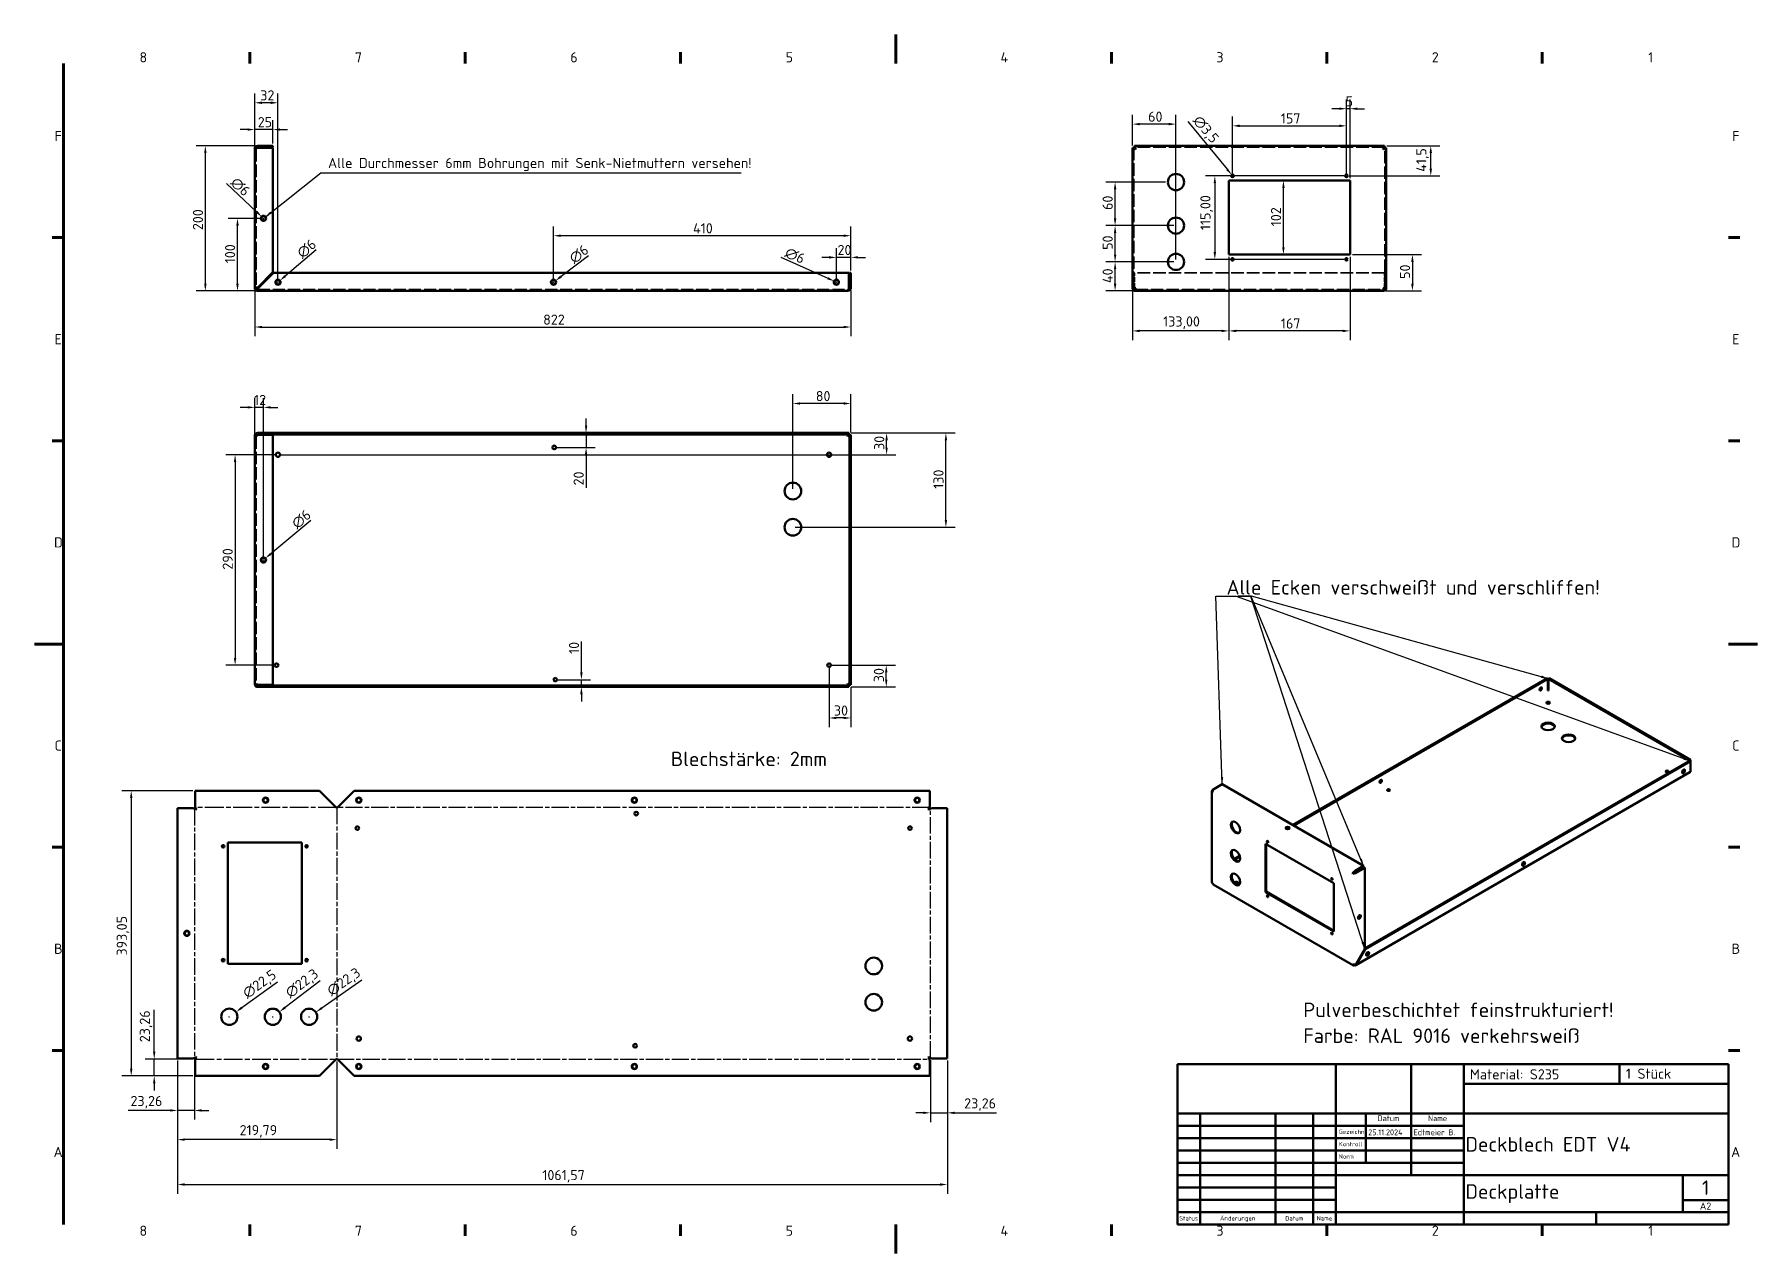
# Model space of a CAD drawing. Header units: millimetres. Extents: x 0 to 2376, y 0 to 1680.
import ezdxf
from ezdxf.enums import TextEntityAlignment as Align

# ---------------------------------------------------------------- set-up
doc = ezdxf.new("R2010")
doc.units = ezdxf.units.MM
doc.header["$LTSCALE"] = 4
doc.linetypes.add('CHAIN', pattern=[0.3543, 0.2362, -0.0295, 0.0591, -0.0295])
doc.linetypes.add('DASHED', pattern=[0.2067, 0.1654, -0.0413])
for name, color, linetype, lineweight in [('Bemaßung (ISO)', 7, 'Continuous', 25), ('Biegungsmittellinie (ISO)', 7, 'CHAIN', 25), ('Rahmen (ISO)', 7, 'Continuous', 70), ('Sichtbar (ISO)', 7, 'Continuous', 50), ('Symbol (ISO)', 7, 'Continuous', 25), ('Titel (ISO)', 7, 'Continuous', 50), ('Verdeckt (ISO)', 7, 'DASHED', 35)]:
    doc.layers.add(name, color=color, linetype=linetype, lineweight=lineweight)
doc.styles.add('Notiztext (DIN)', font='isocpeur.ttf')
doc.styles.add('Textstil11', font='isocpeur.ttf')
doc.styles.add('Textstil13', font='isocpeur.ttf')
doc.styles.add('Textstil14', font='isocpeur.ttf')
doc.styles.add('Textstil19', font='isocpeur.ttf')
doc.dimstyles.new('Standard (DIN)', dxfattribs={"dimscale": 4, "dimtxt": 3.5, "dimasz": 2.5, "dimexe": 3.175, "dimexo": 0.8, "dimgap": 0.8, "dimtad": 1, "dimrnd": 1e-08, "dimzin": 0, "dimtxsty": 'Notiztext (DIN)', "dimcen": 0.09, "dimdle": 10, "dimclrd": 256, "dimclre": 256, "dimclrt": 256, "dimadec": 0, "dimazin": 0, "dimtfac": 1, "dimtmove": 0, "dimatfit": 3, "dimfxl": 0, "dimtolj": 1, "dimtzin": 0, "dimlwd": -1, "dimlwe": -1, "dimarcsym": 0})
doc.dimstyles.new('Standard - Methode 2a (DIN)$7', dxfattribs={"dimscale": 4, "dimtxt": 3.5, "dimasz": 2.5, "dimexe": 3.175, "dimexo": 0.8, "dimgap": 0.8, "dimtad": 1, "dimtih": 1, "dimtoh": 1, "dimrnd": 1e-08, "dimtxsty": 'Notiztext (DIN)', "dimcen": 0.09, "dimdle": 10, "dimclrd": 256, "dimclre": 256, "dimclrt": 256, "dimazin": 2, "dimtfac": 1, "dimtmove": 0, "dimatfit": 3, "dimfxl": 0, "dimtolj": 1, "dimlwd": -1, "dimlwe": -1, "dimarcsym": 0})

msp = doc.modelspace()

# ---------------------------------------------------------------- texts
at = {"layer": 'Symbol (ISO)', "style": 'Notiztext (DIN)'}
for s, insert, char_height, width, attachment_point, line_spacing_factor in [('\\fISOCPEUR|b0|i0;Alle Durchmesser 6mm Bohrungen mit Senk-Nietmuttern versehen!\\P', (404.804, 1491.677), 14, 572.35065, 7, 1.714286), ('\\fISOCPEUR|b0|i0;\\H20.0000;Pulverbeschichtet feinstrukturiert!\\P\\fISOCPEUR|b0|i0;\\H20.0000;Farbe: RAL 9016 verkehrsweiß', (1749.651, 345.815), 20, 427.82932, 1, 1.068348)]:
    msp.add_mtext(s, dxfattribs=dict(at, insert=insert, char_height=char_height, width=width, attachment_point=attachment_point, line_spacing_factor=line_spacing_factor))
at = {"layer": 'Symbol (ISO)', "attachment_point": 1, "style": 'Notiztext (DIN)'}
for s, insert, char_height, width in [('\\fISOCPEUR|b0|i0;\\H20.0000;Alle Ecken verschweißt und verschliffen!', (1643.779, 928.09), 20, 499.43066), ('\\fISOCPEUR|b0|i0;\\H20.0000;Blechstärke: 2mm', (877.594, 691.639), 20, 211.91095), ('\\fISOCPEUR|b0|i0;Material: S235', (1979.464, 253.974), 14, 121.74026), ('\\fISOCPEUR|b0|i0;1 Stück ', (2194.469, 254.79), 14, 71.38961)]:
    msp.add_mtext(s, dxfattribs=dict(at, insert=insert, char_height=char_height, width=width))

# ---------------------------------------------------------------- blocks, each defined once
blk = doc.blocks.new('Ränder Vorgaberahmen')
at = {"layer": 'Rahmen (ISO)'}
for p, q in [((74.25, 410), (74.25, 413.9)), ((148.5, 410), (148.5, 413.9)), ((222.75, 410), (222.75, 413.9)), ((371.25, 410), (371.25, 413.9)), ((445.5, 410), (445.5, 413.9)), ((519.75, 410), (519.75, 413.9)), ((10, 350), (6.1, 350)), ((584, 350), (587.9, 350)), ((10, 280), (6.1, 280)), ((584, 280), (587.9, 280)), ((10, 140), (6.1, 140)), ((584, 140), (587.9, 140)), ((10, 70), (6.1, 70)), ((584, 70), (587.9, 70)), ((74.25, 10), (74.25, 6.1)), ((148.5, 10), (148.5, 6.1)), ((222.75, 10), (222.75, 6.1)), ((371.25, 10), (371.25, 6.1)), ((445.5, 10), (445.5, 6.1)), ((519.75, 10), (519.75, 6.1))]:
    blk.add_line(p, q, dxfattribs=at)
at = {"layer": 'Rahmen (ISO)', "flags": 128}
for points in [[(297, 420), (297, 410)], [(10, 10), (10, 410)], [(0, 210), (10, 210)], [(594, 210), (584, 210)], [(297, 0), (297, 10)]]:
    blk.add_lwpolyline(points, dxfattribs=at)
at = {"layer": 'Rahmen (ISO)', "char_height": 3.5, "attachment_point": 7, "style": 'Notiztext (DIN)'}
for s, insert in [('8', (36.2, 410.4)), ('7', (110.45, 410.4)), ('6', (184.7, 410.4)), ('5', (258.95, 410.4)), ('4', (333.03, 410.4)), ('3', (407.45, 410.4)), ('2', (481.7, 410.4)), ('1', (556.3, 410.4)), ('F', (6.93, 383.25)), ('F', (585.23, 383.25)), ('E', (6.93, 313.25)), ('E', (585.23, 313.25)), ('D', (6.75, 243.25)), ('D', (585.05, 243.25)), ('C', (6.93, 173.25)), ('C', (585.23, 173.25)), ('B', (6.75, 103.25)), ('B', (585.05, 103.25)), ('A', (6.58, 33.25)), ('A', (584.88, 33.25)), ('8', (36.2, 6.1)), ('7', (110.45, 6.1)), ('6', (184.7, 6.1)), ('5', (258.95, 6.1)), ('4', (333.03, 6.1)), ('3', (407.45, 6.1)), ('2', (481.7, 6.1)), ('1', (556.3, 6.1))]:
    blk.add_mtext(s, dxfattribs=dict(at, insert=insert))
blk = doc.blocks.new('Schriftfelder DIN')
at = {"layer": 'Titel (ISO)'}
for p, q in [((288.4, 155.08), (98.4, 155.08)), ((98.4, 155.08), (98.4, 99.83)), ((153, 99.83), (153, 155.08)), ((179, 138.08), (179, 155.08)), ((197.2, 99.83), (197.2, 155.08)), ((250.8, 148.33), (250.8, 155.08)), ((288.4, 99.83), (288.4, 155.08)), ((197.2, 148.33), (288.4, 148.33)), ((98.4, 138.08), (288.4, 138.08)), ((106.2, 99.83), (106.2, 138.08)), ((132.2, 99.83), (132.2, 138.08)), ((145.2, 99.83), (145.2, 138.08)), ((163.4, 121.08), (163.4, 138.08)), ((179, 116.83), (179, 138.08)), ((98.4, 133.83), (153, 133.83)), ((153, 133.83), (197.2, 133.83)), ((98.4, 129.58), (153, 129.58)), ((98.4, 125.33), (153, 125.33)), ((153, 129.58), (197.2, 129.58)), ((153, 125.33), (197.2, 125.33)), ((98.4, 121.08), (153, 121.08)), ((153, 121.08), (197.2, 121.08)), ((98.4, 116.83), (153, 116.83)), ((153, 116.83), (288.4, 116.83)), ((272.6, 104.08), (272.6, 116.83)), ((98.4, 112.58), (153, 112.58)), ((153, 108.33), (98.4, 108.33)), ((272.6, 108.22), (288.4, 108.22)), ((98.4, 104.08), (153, 104.08)), ((153, 104.08), (197.2, 104.08)), ((197.2, 104.08), (288.4, 104.08)), ((242.8, 99.83), (242.8, 104.08)), ((98.4, 99.83), (288.4, 99.83))]:
    blk.add_line(p, q, dxfattribs=at)
at = {"layer": 'Titel (ISO)', "style": 'Textstil14'}
for s, p in [('Datum', (171.2, 134.83)), ('Name', (188.1, 134.83))]:
    blk.add_text(s, height=2, dxfattribs=at).set_placement(p, align=Align.BOTTOM_CENTER)
at = {"layer": 'Titel (ISO)', "style": 'Textstil13'}
for s, p in [('Gezeichn', (154, 130.58)), ('Kontroll', (154, 126.33)), ('Norm', (154, 122.08))]:
    blk.add_text(s, height=1.5, dxfattribs=at).set_placement(p, align=Align.BOTTOM_LEFT)
for s, p in [('Status', (102.3, 101.95)), ('Änderungen', (119.2, 101.95)), ('Datum', (138.7, 101.95)), ('Name', (149.1, 101.95))]:
    blk.add_text(s, height=1.5, dxfattribs=at).set_placement(p, align=Align.MIDDLE_CENTER)
at = {"layer": 'Titel (ISO)'}
for tag, p, height, style in [('ERSTELLUNGSDATUM_001', (164.2, 130.58), 2, 'Textstil14'), ('AUTOR_001', (179.8, 130.58), 2, 'Textstil14'), ('TITEL_001', (197.7, 124.95), 5, 'Textstil11'), ('BAUTEILNUMMER_001', (197.7, 108.7), 5, 'Textstil11'), ('Blattnummer_001', (279.25, 110.02), 5, 'Textstil11'), ('Blattgröße_001', (278.51, 104.9), 2.49, 'Textstil19')]:
    blk.add_attdef(tag, p, '', height=height, dxfattribs=dict(at, style=style))
at = {"layer": 'Titel (ISO)', "style": 'Textstil14'}
for tag, p in [('KONTROLLDATUM', (164.4, 126.33)), ('KONTROLLIERT_VON', (180, 126.33)), ('GENEHM.DAT._KONSTR.', (164.4, 122.08)), ('KONSTR._GEN._VON', (180, 122.08))]:
    blk.add_attdef(tag, text='', height=2, dxfattribs=at).set_placement(p, align=Align.BOTTOM_LEFT)
blk = doc.blocks.new('*D5')
at = {"layer": 'Bemaßung (ISO)'}
for p, q in [((197.2, 265.8), (197.2, 82.4)), ((1258.8, 265.8), (1258.8, 82.4)), ((207.2, 95.1), (1248.8, 95.1))]:
    blk.add_line(p, q, dxfattribs=at)
for points in [[(207.2, 96.8), (207.2, 93.4), (197.2, 95.1)], [(1248.8, 96.8), (1248.8, 93.4), (1258.8, 95.1)]]:
    blk.add_solid(points, dxfattribs=at)
at = {"layer": 'Defpoints', "color": 0}
for p in [(197.2, 269), (1258.8, 269), (1258.8, 95.1)]:
    blk.add_point(p, dxfattribs=at)
at = {"layer": 'Bemaßung (ISO)', "insert": (700.3, 115.1), "char_height": 14, "attachment_point": 1, "style": 'Notiztext (DIN)'}
blk.add_mtext('\\A1;1061,57', dxfattribs=at)
blk = doc.blocks.new('*D6')
at = {"layer": 'Bemaßung (ISO)'}
for p, q in [((218.2, 637.8), (120.7, 637.8)), ((133.4, 627.8), (133.4, 254.7)), ((218.2, 244.7), (120.7, 244.7))]:
    blk.add_line(p, q, dxfattribs=at)
for points in [[(131.8, 627.8), (135.1, 627.8), (133.4, 637.8)], [(131.8, 254.7), (135.1, 254.7), (133.4, 244.7)]]:
    blk.add_solid(points, dxfattribs=at)
at = {"layer": 'Defpoints', "color": 0}
for p in [(221.4, 637.8), (133.4, 244.7), (221.4, 244.7)]:
    blk.add_point(p, dxfattribs=at)
at = {"layer": 'Bemaßung (ISO)', "insert": (113.4, 410.6), "char_height": 14, "attachment_point": 1, "rotation": 90, "style": 'Notiztext (DIN)'}
blk.add_mtext('\\A1;393,05', dxfattribs=at)
blk = doc.blocks.new('*D7')
at = {"layer": 'Bemaßung (ISO)'}
for p, q in [((197.2, 265.8), (197.2, 184.5)), ((220.5, 266.4), (220.5, 184.5)), ((187.2, 197.2), (129.2, 197.2)), ((220.5, 197.2), (197.2, 197.2)), ((230.5, 197.2), (240.5, 197.2))]:
    blk.add_line(p, q, dxfattribs=at)
for points in [[(187.2, 198.8), (187.2, 195.5), (197.2, 197.2)], [(230.5, 198.8), (230.5, 195.5), (220.5, 197.2)]]:
    blk.add_solid(points, dxfattribs=at)
at = {"layer": 'Defpoints', "color": 0}
for p in [(197.2, 269), (220.5, 269.6), (197.2, 197.2)]:
    blk.add_point(p, dxfattribs=at)
at = {"layer": 'Bemaßung (ISO)', "insert": (132.4, 217.2), "char_height": 14, "attachment_point": 1, "style": 'Notiztext (DIN)'}
blk.add_mtext('\\A1;23,26', dxfattribs=at)
blk = doc.blocks.new('*D8')
at = {"layer": 'Bemaßung (ISO)'}
for p, q in [((197.2, 265.8), (197.2, 144.3)), ((417, 264.7), (417, 144.3)), ((407, 157), (207.2, 157))]:
    blk.add_line(p, q, dxfattribs=at)
for points in [[(207.2, 158.6), (207.2, 155.3), (197.2, 157)], [(407, 158.6), (407, 155.3), (417, 157)]]:
    blk.add_solid(points, dxfattribs=at)
at = {"layer": 'Defpoints', "color": 0}
for p in [(197.2, 269), (417, 267.9), (197.2, 157)]:
    blk.add_point(p, dxfattribs=at)
at = {"layer": 'Bemaßung (ISO)', "insert": (282.9, 177), "char_height": 14, "attachment_point": 1, "style": 'Notiztext (DIN)'}
blk.add_mtext('\\A1;219,79', dxfattribs=at)
blk = doc.blocks.new('*D9')
at = {"layer": 'Bemaßung (ISO)'}
for p, q in [((1235.5, 266.4), (1235.5, 181.2)), ((1258.8, 265.8), (1258.8, 181.2)), ((1225.5, 193.9), (1215.5, 193.9)), ((1235.5, 193.9), (1258.8, 193.9)), ((1268.8, 193.9), (1326.5, 193.9))]:
    blk.add_line(p, q, dxfattribs=at)
for points in [[(1225.5, 195.5), (1225.5, 192.2), (1235.5, 193.9)], [(1268.8, 195.5), (1268.8, 192.2), (1258.8, 193.9)]]:
    blk.add_solid(points, dxfattribs=at)
at = {"layer": 'Defpoints', "color": 0}
for p in [(1235.5, 269.6), (1258.8, 269), (1235.5, 193.9)]:
    blk.add_point(p, dxfattribs=at)
at = {"layer": 'Bemaßung (ISO)', "insert": (1282, 213.9), "char_height": 14, "attachment_point": 1, "style": 'Notiztext (DIN)'}
blk.add_mtext('\\A1;23,26', dxfattribs=at)
blk = doc.blocks.new('*D10')
at = {"layer": 'Bemaßung (ISO)'}
for p, q in [((165.2, 278), (165.2, 335.7)), ((218.8, 268), (152.5, 268)), ((165.2, 244.7), (165.2, 268)), ((218.2, 244.7), (152.5, 244.7)), ((165.2, 234.7), (165.2, 224.7))]:
    blk.add_line(p, q, dxfattribs=at)
for points in [[(163.5, 278), (166.8, 278), (165.2, 268)], [(163.5, 234.7), (166.8, 234.7), (165.2, 244.7)]]:
    blk.add_solid(points, dxfattribs=at)
at = {"layer": 'Defpoints', "color": 0}
for p in [(222, 268), (165.2, 244.7), (221.4, 244.7)]:
    blk.add_point(p, dxfattribs=at)
at = {"layer": 'Bemaßung (ISO)', "insert": (145.2, 291.2), "char_height": 14, "attachment_point": 1, "rotation": 90, "style": 'Notiztext (DIN)'}
blk.add_mtext('\\A1;23,26', dxfattribs=at)
blk = doc.blocks.new('*D11')
at = {"layer": 'Bemaßung (ISO)'}
for p, q in [((1650.3, 1478.6), (1734.9, 1478.6)), ((1722.2, 1386.6), (1722.2, 1468.6)), ((1650.3, 1376.6), (1734.9, 1376.6))]:
    blk.add_line(p, q, dxfattribs=at)
for points in [[(1720.6, 1468.6), (1723.9, 1468.6), (1722.2, 1478.6)], [(1720.6, 1386.6), (1723.9, 1386.6), (1722.2, 1376.6)]]:
    blk.add_solid(points, dxfattribs=at)
at = {"layer": 'Defpoints', "color": 0}
for p in [(1647.1, 1478.6), (1722.2, 1478.6), (1647.1, 1376.6)]:
    blk.add_point(p, dxfattribs=at)
at = {"layer": 'Bemaßung (ISO)', "insert": (1705, 1415.7), "char_height": 14, "attachment_point": 1, "rotation": 90, "style": 'Notiztext (DIN)'}
blk.add_mtext('\\A1;102', dxfattribs=at)
blk = doc.blocks.new('*D12')
at = {"layer": 'Bemaßung (ISO)'}
for p, q in [((1647.1, 1373.4), (1647.1, 1258.8)), ((1814.1, 1373.4), (1814.1, 1258.8)), ((1804.1, 1271.5), (1657.1, 1271.5))]:
    blk.add_line(p, q, dxfattribs=at)
for points in [[(1657.1, 1273.1), (1657.1, 1269.8), (1647.1, 1271.5)], [(1804.1, 1273.1), (1804.1, 1269.8), (1814.1, 1271.5)]]:
    blk.add_solid(points, dxfattribs=at)
at = {"layer": 'Defpoints', "color": 0}
for p in [(1647.1, 1376.6), (1814.1, 1376.6), (1647.1, 1271.5)]:
    blk.add_point(p, dxfattribs=at)
at = {"layer": 'Bemaßung (ISO)', "insert": (1718.7, 1288.7), "char_height": 14, "attachment_point": 1, "style": 'Notiztext (DIN)'}
blk.add_mtext('\\A1;167', dxfattribs=at)
blk = doc.blocks.new('*D13')
at = {"layer": 'Bemaßung (ISO)'}
for p, q in [((1652.1, 1488.3), (1652.1, 1566.8)), ((1662.1, 1554.1), (1799.1, 1554.1)), ((1809.1, 1488.3), (1809.1, 1566.8))]:
    blk.add_line(p, q, dxfattribs=at)
for points in [[(1662.1, 1555.8), (1662.1, 1552.4), (1652.1, 1554.1)], [(1799.1, 1555.8), (1799.1, 1552.4), (1809.1, 1554.1)]]:
    blk.add_solid(points, dxfattribs=at)
at = {"layer": 'Defpoints', "color": 0}
for p in [(1809.1, 1554.1), (1652.1, 1485.1), (1809.1, 1485.1)]:
    blk.add_point(p, dxfattribs=at)
at = {"layer": 'Bemaßung (ISO)', "insert": (1718.7, 1571.3), "char_height": 14, "attachment_point": 1, "style": 'Notiztext (DIN)'}
blk.add_mtext('\\A1;157', dxfattribs=at)
blk = doc.blocks.new('*D14')
at = {"layer": 'Bemaßung (ISO)'}
for p, q in [((1864.6, 1526.6), (1938.1, 1526.6)), ((1925.4, 1495.1), (1925.4, 1516.6)), ((1812.3, 1485.1), (1938.1, 1485.1))]:
    blk.add_line(p, q, dxfattribs=at)
for points in [[(1923.7, 1516.6), (1927.1, 1516.6), (1925.4, 1526.6)], [(1923.7, 1495.1), (1927.1, 1495.1), (1925.4, 1485.1)]]:
    blk.add_solid(points, dxfattribs=at)
at = {"layer": 'Defpoints', "color": 0}
for p in [(1861.4, 1526.6), (1925.4, 1526.6), (1809.1, 1485.1)]:
    blk.add_point(p, dxfattribs=at)
at = {"layer": 'Bemaßung (ISO)', "insert": (1905.4, 1490.8), "char_height": 14, "attachment_point": 1, "rotation": 90, "style": 'Notiztext (DIN)'}
blk.add_mtext('\\A1;41,5', dxfattribs=at)
blk = doc.blocks.new('*D15')
at = {"layer": 'Bemaßung (ISO)'}
for p, q in [((1805.9, 1485.1), (1615, 1485.1)), ((1627.7, 1475.1), (1627.7, 1380.1)), ((1805.9, 1370.1), (1615, 1370.1))]:
    blk.add_line(p, q, dxfattribs=at)
for points in [[(1626, 1475.1), (1629.3, 1475.1), (1627.7, 1485.1)], [(1626, 1380.1), (1629.3, 1380.1), (1627.7, 1370.1)]]:
    blk.add_solid(points, dxfattribs=at)
at = {"layer": 'Defpoints', "color": 0}
for p in [(1809.1, 1485.1), (1627.7, 1370.1), (1809.1, 1370.1)]:
    blk.add_point(p, dxfattribs=at)
at = {"layer": 'Bemaßung (ISO)', "insert": (1607.7, 1410.4), "char_height": 14, "attachment_point": 1, "rotation": 90, "style": 'Notiztext (DIN)'}
blk.add_mtext('\\A1;115,00', dxfattribs=at)
blk = doc.blocks.new('*D16')
at = {"layer": 'Bemaßung (ISO)'}
for p, q in [((1647.1, 1373.4), (1647.1, 1258.8)), ((1514.1, 1328.1), (1514.1, 1258.8)), ((1637.1, 1271.5), (1524.1, 1271.5))]:
    blk.add_line(p, q, dxfattribs=at)
for points in [[(1524.1, 1273.1), (1524.1, 1269.8), (1514.1, 1271.5)], [(1637.1, 1273.1), (1637.1, 1269.8), (1647.1, 1271.5)]]:
    blk.add_solid(points, dxfattribs=at)
at = {"layer": 'Defpoints', "color": 0}
for p in [(1647.1, 1376.6), (1514.1, 1331.3), (1514.1, 1271.5)]:
    blk.add_point(p, dxfattribs=at)
at = {"layer": 'Bemaßung (ISO)', "insert": (1556.4, 1291.5), "char_height": 14, "attachment_point": 1, "style": 'Notiztext (DIN)'}
blk.add_mtext('\\A1;133,00', dxfattribs=at)
blk = doc.blocks.new('*D17')
at = {"layer": 'Bemaßung (ISO)'}
for p, q in [((1817.3, 1376.6), (1912.8, 1376.6)), ((1900.1, 1366.6), (1900.1, 1336.6)), ((1863.3, 1326.6), (1912.8, 1326.6))]:
    blk.add_line(p, q, dxfattribs=at)
for points in [[(1898.4, 1366.6), (1901.8, 1366.6), (1900.1, 1376.6)], [(1898.4, 1336.6), (1901.8, 1336.6), (1900.1, 1326.6)]]:
    blk.add_solid(points, dxfattribs=at)
at = {"layer": 'Defpoints', "color": 0}
for p in [(1814.1, 1376.6), (1860.1, 1326.6), (1900.1, 1326.6)]:
    blk.add_point(p, dxfattribs=at)
at = {"layer": 'Bemaßung (ISO)', "insert": (1882.9, 1343.2), "char_height": 14, "attachment_point": 1, "rotation": 90, "style": 'Notiztext (DIN)'}
blk.add_mtext('\\A1;50', dxfattribs=at)
blk = doc.blocks.new('*D18')
at = {"layer": 'Bemaßung (ISO)'}
for p, q in [((1514.1, 1527.1), (1514.1, 1569.2)), ((1574.1, 1369.8), (1574.1, 1569.2)), ((1564.1, 1556.5), (1524.1, 1556.5))]:
    blk.add_line(p, q, dxfattribs=at)
for points in [[(1524.1, 1558.1), (1524.1, 1554.8), (1514.1, 1556.5)], [(1564.1, 1558.1), (1564.1, 1554.8), (1574.1, 1556.5)]]:
    blk.add_solid(points, dxfattribs=at)
at = {"layer": 'Defpoints', "color": 0}
for p in [(1514.1, 1556.5), (1514.1, 1523.9), (1574.1, 1366.6)]:
    blk.add_point(p, dxfattribs=at)
at = {"layer": 'Bemaßung (ISO)', "insert": (1535.7, 1573.7), "char_height": 14, "attachment_point": 1, "style": 'Notiztext (DIN)'}
blk.add_mtext('\\A1;60', dxfattribs=at)
blk = doc.blocks.new('*D19')
at = {"layer": 'Bemaßung (ISO)'}
for p, q in [((1570.9, 1366.6), (1477.4, 1366.6)), ((1490.1, 1336.6), (1490.1, 1356.6)), ((1514.9, 1326.6), (1477.4, 1326.6))]:
    blk.add_line(p, q, dxfattribs=at)
for points in [[(1488.5, 1356.6), (1491.8, 1356.6), (1490.1, 1366.6)], [(1488.5, 1336.6), (1491.8, 1336.6), (1490.1, 1326.6)]]:
    blk.add_solid(points, dxfattribs=at)
at = {"layer": 'Defpoints', "color": 0}
for p in [(1490.1, 1366.6), (1574.1, 1366.6), (1518.1, 1326.6)]:
    blk.add_point(p, dxfattribs=at)
at = {"layer": 'Bemaßung (ISO)', "insert": (1472.9, 1337.5), "char_height": 14, "attachment_point": 1, "rotation": 90, "style": 'Notiztext (DIN)'}
blk.add_mtext('\\A1;40', dxfattribs=at)
blk = doc.blocks.new('*D20')
at = {"layer": 'Bemaßung (ISO)'}
for p, q in [((1570.9, 1416.6), (1477.4, 1416.6)), ((1490.1, 1376.6), (1490.1, 1406.6)), ((1570.9, 1366.6), (1477.4, 1366.6))]:
    blk.add_line(p, q, dxfattribs=at)
for points in [[(1488.5, 1406.6), (1491.8, 1406.6), (1490.1, 1416.6)], [(1488.5, 1376.6), (1491.8, 1376.6), (1490.1, 1366.6)]]:
    blk.add_solid(points, dxfattribs=at)
at = {"layer": 'Defpoints', "color": 0}
for p in [(1490.1, 1416.6), (1574.1, 1416.6), (1574.1, 1366.6)]:
    blk.add_point(p, dxfattribs=at)
at = {"layer": 'Bemaßung (ISO)', "insert": (1472.9, 1383.2), "char_height": 14, "attachment_point": 1, "rotation": 90, "style": 'Notiztext (DIN)'}
blk.add_mtext('\\A1;50', dxfattribs=at)
blk = doc.blocks.new('*D21')
at = {"layer": 'Bemaßung (ISO)'}
for p, q in [((1559.6, 1476.6), (1477.4, 1476.6)), ((1490.1, 1426.6), (1490.1, 1466.6)), ((1570.9, 1416.6), (1477.4, 1416.6))]:
    blk.add_line(p, q, dxfattribs=at)
for points in [[(1488.5, 1466.6), (1491.8, 1466.6), (1490.1, 1476.6)], [(1488.5, 1426.6), (1491.8, 1426.6), (1490.1, 1416.6)]]:
    blk.add_solid(points, dxfattribs=at)
at = {"layer": 'Defpoints', "color": 0}
for p in [(1490.1, 1476.6), (1562.8, 1476.6), (1574.1, 1416.6)]:
    blk.add_point(p, dxfattribs=at)
at = {"layer": 'Bemaßung (ISO)', "insert": (1472.9, 1438.2), "char_height": 14, "attachment_point": 1, "rotation": 90, "style": 'Notiztext (DIN)'}
blk.add_mtext('\\A1;60', dxfattribs=at)
blk = doc.blocks.new('*D22')
at = {"layer": 'Bemaßung (ISO)'}
for p, q in [((335.2, 373.9), (286, 338.6)), ((268.4, 326.3), (269.1, 326.3)), ((268.7, 325.9), (268.7, 326.6))]:
    blk.add_line(p, q, dxfattribs=at)
blk.add_solid([(285, 340), (287, 337.3), (277.9, 332.8)], dxfattribs=at)
at = {"layer": 'Defpoints', "color": 0}
for p in [(277.9, 332.8), (259.6, 319.7)]:
    blk.add_point(p, dxfattribs=at)
at = {"layer": 'Bemaßung (ISO)', "insert": (285.1, 362.6), "char_height": 14, "attachment_point": 1, "rotation": 35.6045, "style": 'Notiztext (DIN)'}
blk.add_mtext('\\A1;∅22,5', dxfattribs=at)
blk = doc.blocks.new('*D23')
at = {"layer": 'Bemaßung (ISO)'}
for p, q in [((393.8, 375.6), (345.6, 339)), ((328.4, 326.3), (329.1, 326.3)), ((328.7, 325.9), (328.7, 326.6))]:
    blk.add_line(p, q, dxfattribs=at)
blk.add_solid([(344.6, 340.4), (346.6, 337.7), (337.6, 333)], dxfattribs=at)
at = {"layer": 'Defpoints', "color": 0}
for p in [(337.6, 333), (319.8, 319.5)]:
    blk.add_point(p, dxfattribs=at)
at = {"layer": 'Bemaßung (ISO)', "insert": (344, 363), "char_height": 14, "attachment_point": 1, "rotation": 37.1843, "style": 'Notiztext (DIN)'}
blk.add_mtext('\\A1;∅22,3', dxfattribs=at)
blk = doc.blocks.new('*D24')
at = {"layer": 'Bemaßung (ISO)'}
for p, q in [((451.5, 376.7), (396.1, 338.3)), ((378.4, 326.3), (379.1, 326.3)), ((378.7, 325.9), (378.7, 326.6))]:
    blk.add_line(p, q, dxfattribs=at)
blk.add_solid([(395.2, 339.7), (397.1, 336.9), (387.9, 332.6)], dxfattribs=at)
at = {"layer": 'Defpoints', "color": 0}
for p in [(369.6, 319.9), (387.9, 332.6)]:
    blk.add_point(p, dxfattribs=at)
at = {"layer": 'Bemaßung (ISO)', "insert": (401.3, 366.2), "char_height": 14, "attachment_point": 1, "rotation": 34.7261, "style": 'Notiztext (DIN)'}
blk.add_mtext('\\A1;∅22,3', dxfattribs=at)
blk = doc.blocks.new('*D25')
at = {"layer": 'Bemaßung (ISO)'}
for p, q in [((1590.3, 1559.9), (1644.6, 1494.2)), ((1651.7, 1485.1), (1652.5, 1485.1)), ((1652.1, 1484.8), (1652.1, 1485.5))]:
    blk.add_line(p, q, dxfattribs=at)
blk.add_solid([(1645.9, 1495.2), (1643.3, 1493.1), (1651, 1486.5)], dxfattribs=at)
at = {"layer": 'Defpoints', "color": 0}
for p in [(1651, 1486.5), (1653.2, 1483.8)]:
    blk.add_point(p, dxfattribs=at)
at = {"layer": 'Bemaßung (ISO)', "insert": (1607.8, 1570.1), "char_height": 14, "attachment_point": 1, "rotation": 309.568, "style": 'Notiztext (DIN)'}
blk.add_mtext('\\A1;∅3,5', dxfattribs=at)
blk = doc.blocks.new('*D26')
at = {"layer": 'Bemaßung (ISO)'}
for p, q in [((303.8, 1327.4), (303.8, 1264.1)), ((1125.8, 1327.4), (1125.8, 1264.1)), ((313.8, 1276.8), (1115.8, 1276.8))]:
    blk.add_line(p, q, dxfattribs=at)
for points in [[(313.8, 1278.5), (313.8, 1275.2), (303.8, 1276.8)], [(1115.8, 1278.5), (1115.8, 1275.2), (1125.8, 1276.8)]]:
    blk.add_solid(points, dxfattribs=at)
at = {"layer": 'Defpoints', "color": 0}
for p in [(303.8, 1330.6), (1125.8, 1330.6), (1125.8, 1276.8)]:
    blk.add_point(p, dxfattribs=at)
at = {"layer": 'Bemaßung (ISO)', "insert": (701.5, 1294), "char_height": 14, "attachment_point": 1, "style": 'Notiztext (DIN)'}
blk.add_mtext('\\A1;822', dxfattribs=at)
blk = doc.blocks.new('*D27')
at = {"layer": 'Bemaßung (ISO)'}
for p, q in [((304.6, 1526.6), (222.9, 1526.6)), ((235.6, 1516.6), (235.6, 1336.6)), ((304.6, 1326.6), (222.9, 1326.6))]:
    blk.add_line(p, q, dxfattribs=at)
for points in [[(234, 1516.6), (237.3, 1516.6), (235.6, 1526.6)], [(234, 1336.6), (237.3, 1336.6), (235.6, 1326.6)]]:
    blk.add_solid(points, dxfattribs=at)
at = {"layer": 'Defpoints', "color": 0}
for p in [(307.8, 1526.6), (235.6, 1326.6), (307.8, 1326.6)]:
    blk.add_point(p, dxfattribs=at)
at = {"layer": 'Bemaßung (ISO)', "insert": (218.4, 1410.4), "char_height": 14, "attachment_point": 1, "rotation": 90, "style": 'Notiztext (DIN)'}
blk.add_mtext('\\A1;200', dxfattribs=at)
blk = doc.blocks.new('*D28')
at = {"layer": 'Bemaßung (ISO)'}
for p, q in [((1126.3, 1130.8), (1187.8, 1130.8)), ((1175.1, 1110.8), (1175.1, 1120.8)), ((339, 1100.8), (1187.8, 1100.8))]:
    blk.add_line(p, q, dxfattribs=at)
for points in [[(1173.4, 1120.8), (1176.7, 1120.8), (1175.1, 1130.8)], [(1173.4, 1110.8), (1176.7, 1110.8), (1175.1, 1100.8)]]:
    blk.add_solid(points, dxfattribs=at)
at = {"layer": 'Defpoints', "color": 0}
for p in [(1123.1, 1130.8), (1175.1, 1130.8), (335.8, 1100.8)]:
    blk.add_point(p, dxfattribs=at)
at = {"layer": 'Bemaßung (ISO)', "insert": (1157.9, 1107.4), "char_height": 14, "attachment_point": 1, "rotation": 90, "style": 'Notiztext (DIN)'}
blk.add_mtext('\\A1;30', dxfattribs=at)
blk = doc.blocks.new('*D29')
at = {"layer": 'Bemaßung (ISO)'}
for p, q in [((1126.3, 1130.8), (1269.5, 1130.8)), ((1256.8, 1010.8), (1256.8, 1120.8)), ((1049, 1000.8), (1269.5, 1000.8))]:
    blk.add_line(p, q, dxfattribs=at)
for points in [[(1255.2, 1120.8), (1258.5, 1120.8), (1256.8, 1130.8)], [(1255.2, 1010.8), (1258.5, 1010.8), (1256.8, 1000.8)]]:
    blk.add_solid(points, dxfattribs=at)
at = {"layer": 'Defpoints', "color": 0}
for p in [(1123.1, 1130.8), (1256.8, 1130.8), (1045.8, 1000.8)]:
    blk.add_point(p, dxfattribs=at)
at = {"layer": 'Bemaßung (ISO)', "insert": (1239.6, 1053.9), "char_height": 14, "attachment_point": 1, "rotation": 90, "style": 'Notiztext (DIN)'}
blk.add_mtext('\\A1;130', dxfattribs=at)
blk = doc.blocks.new('*D30')
at = {"layer": 'Bemaßung (ISO)'}
for p, q in [((1045.8, 1054), (1045.8, 1184.1)), ((1115.8, 1171.4), (1055.8, 1171.4)), ((1125.8, 1131.3), (1125.8, 1184.1))]:
    blk.add_line(p, q, dxfattribs=at)
for points in [[(1055.8, 1173.1), (1055.8, 1169.8), (1045.8, 1171.4)], [(1115.8, 1173.1), (1115.8, 1169.8), (1125.8, 1171.4)]]:
    blk.add_solid(points, dxfattribs=at)
at = {"layer": 'Defpoints', "color": 0}
for p in [(1045.8, 1171.4), (1125.8, 1128.1), (1045.8, 1050.8)]:
    blk.add_point(p, dxfattribs=at)
at = {"layer": 'Bemaßung (ISO)', "insert": (1077.4, 1188.6), "char_height": 14, "attachment_point": 1, "style": 'Notiztext (DIN)'}
blk.add_mtext('\\A1;80', dxfattribs=at)
blk = doc.blocks.new('*D31')
at = {"layer": 'Bemaßung (ISO)'}
for p, q in [((332.6, 1100.8), (264, 1100.8)), ((276.7, 1090.8), (276.7, 820.8)), ((330.6, 810.8), (264, 810.8))]:
    blk.add_line(p, q, dxfattribs=at)
for points in [[(275, 1090.8), (278.3, 1090.8), (276.7, 1100.8)], [(275, 820.8), (278.3, 820.8), (276.7, 810.8)]]:
    blk.add_solid(points, dxfattribs=at)
at = {"layer": 'Defpoints', "color": 0}
for p in [(335.8, 1100.8), (276.7, 810.8), (333.8, 810.8)]:
    blk.add_point(p, dxfattribs=at)
at = {"layer": 'Bemaßung (ISO)', "insert": (259.5, 942.5), "char_height": 14, "attachment_point": 1, "rotation": 90, "style": 'Notiztext (DIN)'}
blk.add_mtext('\\A1;290', dxfattribs=at)
blk = doc.blocks.new('*D32')
at = {"layer": 'Bemaßung (ISO)'}
for p, q in [((754.2, 800.8), (754.2, 843.5)), ((721.5, 790.8), (766.9, 790.8)), ((754.2, 780.8), (754.2, 790.8)), ((754.2, 770.8), (754.2, 760.8))]:
    blk.add_line(p, q, dxfattribs=at)
for points in [[(752.5, 800.8), (755.9, 800.8), (754.2, 790.8)], [(752.5, 770.8), (755.9, 770.8), (754.2, 780.8)]]:
    blk.add_solid(points, dxfattribs=at)
at = {"layer": 'Defpoints', "color": 0}
for p in [(718.3, 790.8), (754.2, 780.8), (769.9, 780.8)]:
    blk.add_point(p, dxfattribs=at)
at = {"layer": 'Bemaßung (ISO)', "insert": (737, 826.3), "char_height": 14, "attachment_point": 1, "rotation": 90, "style": 'Notiztext (DIN)'}
blk.add_mtext('\\A1;10', dxfattribs=at)
blk = doc.blocks.new('*D33')
at = {"layer": 'Bemaßung (ISO)'}
for p, q in [((760.6, 1140.8), (760.6, 1150.8)), ((760.6, 1130.8), (760.6, 1110.8)), ((720, 1110.8), (773.3, 1110.8)), ((760.6, 1100.8), (760.6, 1055.4))]:
    blk.add_line(p, q, dxfattribs=at)
for points in [[(759, 1140.8), (762.3, 1140.8), (760.6, 1130.8)], [(759, 1100.8), (762.3, 1100.8), (760.6, 1110.8)]]:
    blk.add_solid(points, dxfattribs=at)
at = {"layer": 'Defpoints', "color": 0}
for p in [(774.7, 1130.8), (716.8, 1110.8), (760.6, 1110.8)]:
    blk.add_point(p, dxfattribs=at)
at = {"layer": 'Bemaßung (ISO)', "insert": (743.4, 1058.6), "char_height": 14, "attachment_point": 1, "rotation": 90, "style": 'Notiztext (DIN)'}
blk.add_mtext('\\A1;20', dxfattribs=at)
blk = doc.blocks.new('*D34')
at = {"layer": 'Bemaßung (ISO)'}
for p, q in [((1099, 810.8), (1187.3, 810.8)), ((1174.6, 790.8), (1174.6, 800.8)), ((1126.3, 780.8), (1187.3, 780.8))]:
    blk.add_line(p, q, dxfattribs=at)
for points in [[(1172.9, 800.8), (1176.2, 800.8), (1174.6, 810.8)], [(1172.9, 790.8), (1176.2, 790.8), (1174.6, 780.8)]]:
    blk.add_solid(points, dxfattribs=at)
at = {"layer": 'Defpoints', "color": 0}
for p in [(1095.8, 810.8), (1174.6, 810.8), (1123.1, 780.8)]:
    blk.add_point(p, dxfattribs=at)
at = {"layer": 'Bemaßung (ISO)', "insert": (1157.4, 787.4), "char_height": 14, "attachment_point": 1, "rotation": 90, "style": 'Notiztext (DIN)'}
blk.add_mtext('\\A1;30', dxfattribs=at)
blk = doc.blocks.new('*D35')
at = {"layer": 'Bemaßung (ISO)'}
for p, q in [((1095.8, 807.6), (1095.8, 725.4)), ((1125.8, 780.3), (1125.8, 725.4)), ((1115.8, 738.1), (1105.8, 738.1))]:
    blk.add_line(p, q, dxfattribs=at)
for points in [[(1105.8, 739.7), (1105.8, 736.4), (1095.8, 738.1)], [(1115.8, 739.7), (1115.8, 736.4), (1125.8, 738.1)]]:
    blk.add_solid(points, dxfattribs=at)
at = {"layer": 'Defpoints', "color": 0}
for p in [(1095.8, 810.8), (1125.8, 783.5), (1095.8, 738.1)]:
    blk.add_point(p, dxfattribs=at)
at = {"layer": 'Bemaßung (ISO)', "insert": (1102.4, 755.3), "char_height": 14, "attachment_point": 1, "style": 'Notiztext (DIN)'}
blk.add_mtext('\\A1;30', dxfattribs=at)
blk = doc.blocks.new('*D36')
at = {"layer": 'Bemaßung (ISO)'}
for p, q in [((1105.8, 1341.8), (1105.8, 1385.5)), ((1125.8, 1354.8), (1125.8, 1385.5)), ((1095.8, 1372.8), (1085.8, 1372.8)), ((1125.8, 1372.8), (1105.8, 1372.8)), ((1135.8, 1372.8), (1145.8, 1372.8))]:
    blk.add_line(p, q, dxfattribs=at)
for points in [[(1095.8, 1374.5), (1095.8, 1371.2), (1105.8, 1372.8)], [(1135.8, 1374.5), (1135.8, 1371.2), (1125.8, 1372.8)]]:
    blk.add_solid(points, dxfattribs=at)
at = {"layer": 'Defpoints', "color": 0}
for p in [(1105.8, 1372.8), (1105.8, 1338.6), (1125.8, 1351.6)]:
    blk.add_point(p, dxfattribs=at)
at = {"layer": 'Bemaßung (ISO)', "insert": (1107.4, 1390), "char_height": 14, "attachment_point": 1, "style": 'Notiztext (DIN)'}
blk.add_mtext('\\A1;20', dxfattribs=at)
blk = doc.blocks.new('*D37')
at = {"layer": 'Bemaßung (ISO)'}
for p, q in [((715.8, 1341.8), (715.8, 1415.4)), ((1115.8, 1402.7), (725.8, 1402.7)), ((1125.8, 1354.8), (1125.8, 1415.4))]:
    blk.add_line(p, q, dxfattribs=at)
for points in [[(725.8, 1404.3), (725.8, 1401), (715.8, 1402.7)], [(1115.8, 1404.3), (1115.8, 1401), (1125.8, 1402.7)]]:
    blk.add_solid(points, dxfattribs=at)
at = {"layer": 'Defpoints', "color": 0}
for p in [(715.8, 1402.7), (715.8, 1338.6), (1125.8, 1351.6)]:
    blk.add_point(p, dxfattribs=at)
at = {"layer": 'Bemaßung (ISO)', "insert": (908.2, 1419.9), "char_height": 14, "attachment_point": 1, "style": 'Notiztext (DIN)'}
blk.add_mtext('\\A1;410', dxfattribs=at)
blk = doc.blocks.new('*D38')
at = {"layer": 'Bemaßung (ISO)'}
for p, q in [((303.8, 1525.1), (303.8, 1598.6)), ((335.8, 1341.8), (335.8, 1598.6)), ((325.8, 1585.9), (313.8, 1585.9))]:
    blk.add_line(p, q, dxfattribs=at)
for points in [[(313.8, 1587.6), (313.8, 1584.2), (303.8, 1585.9)], [(325.8, 1587.6), (325.8, 1584.2), (335.8, 1585.9)]]:
    blk.add_solid(points, dxfattribs=at)
at = {"layer": 'Defpoints', "color": 0}
for p in [(303.8, 1585.9), (303.8, 1521.9), (335.8, 1338.6)]:
    blk.add_point(p, dxfattribs=at)
at = {"layer": 'Bemaßung (ISO)', "insert": (311.4, 1603.1), "char_height": 14, "attachment_point": 1, "style": 'Notiztext (DIN)'}
blk.add_mtext('\\A1;32', dxfattribs=at)
blk = doc.blocks.new('*D39')
at = {"layer": 'Bemaßung (ISO)'}
for p, q in [((293.8, 1549), (283.8, 1549)), ((303.8, 1525.1), (303.8, 1561.7)), ((328.8, 1549), (303.8, 1549)), ((328.8, 1529.8), (328.8, 1561.7)), ((338.8, 1549), (348.8, 1549))]:
    blk.add_line(p, q, dxfattribs=at)
for points in [[(293.8, 1550.6), (293.8, 1547.3), (303.8, 1549)], [(338.8, 1550.6), (338.8, 1547.3), (328.8, 1549)]]:
    blk.add_solid(points, dxfattribs=at)
at = {"layer": 'Defpoints', "color": 0}
for p in [(303.8, 1549), (303.8, 1521.9), (328.8, 1526.6)]:
    blk.add_point(p, dxfattribs=at)
at = {"layer": 'Bemaßung (ISO)', "insert": (307.9, 1566.2), "char_height": 14, "attachment_point": 1, "style": 'Notiztext (DIN)'}
blk.add_mtext('\\A1;25', dxfattribs=at)
blk = doc.blocks.new('*D40')
at = {"layer": 'Bemaßung (ISO)'}
for p, q in [((312.6, 1426.6), (267.3, 1426.6)), ((280, 1336.6), (280, 1416.6)), ((304.6, 1326.6), (267.3, 1326.6))]:
    blk.add_line(p, q, dxfattribs=at)
for points in [[(278.3, 1416.6), (281.7, 1416.6), (280, 1426.6)], [(278.3, 1336.6), (281.7, 1336.6), (280, 1326.6)]]:
    blk.add_solid(points, dxfattribs=at)
at = {"layer": 'Defpoints', "color": 0}
for p in [(280, 1426.6), (315.8, 1426.6), (307.8, 1326.6)]:
    blk.add_point(p, dxfattribs=at)
at = {"layer": 'Bemaßung (ISO)', "insert": (262.8, 1364.7), "char_height": 14, "attachment_point": 1, "rotation": 90, "style": 'Notiztext (DIN)'}
blk.add_mtext('\\A1;100', dxfattribs=at)
blk = doc.blocks.new('*D41')
at = {"layer": 'Bemaßung (ISO)'}
for p, q in [((1799.1, 1577.7), (1789.1, 1577.7)), ((1809.1, 1488.3), (1809.1, 1590.4)), ((1814.1, 1577.7), (1809.1, 1577.7)), ((1814.1, 1481.8), (1814.1, 1590.4)), ((1824.1, 1577.7), (1834.1, 1577.7))]:
    blk.add_line(p, q, dxfattribs=at)
for points in [[(1799.1, 1579.4), (1799.1, 1576), (1809.1, 1577.7)], [(1824.1, 1579.4), (1824.1, 1576), (1814.1, 1577.7)]]:
    blk.add_solid(points, dxfattribs=at)
at = {"layer": 'Defpoints', "color": 0}
for p in [(1809.1, 1577.7), (1809.1, 1485.1), (1814.1, 1478.6)]:
    blk.add_point(p, dxfattribs=at)
at = {"layer": 'Bemaßung (ISO)', "insert": (1808.1, 1594.9), "char_height": 14, "attachment_point": 1, "style": 'Notiztext (DIN)'}
blk.add_mtext('\\A1;5', dxfattribs=at)
blk = doc.blocks.new('*D42')
at = {"layer": 'Bemaßung (ISO)'}
for p, q in [((293.8, 1166.1), (283.8, 1166.1)), ((303.8, 1129.3), (303.8, 1178.8)), ((315.8, 1166.1), (303.8, 1166.1)), ((315.8, 959), (315.8, 1178.8)), ((325.8, 1166.1), (335.8, 1166.1))]:
    blk.add_line(p, q, dxfattribs=at)
for points in [[(293.8, 1167.8), (293.8, 1164.5), (303.8, 1166.1)], [(325.8, 1167.8), (325.8, 1164.5), (315.8, 1166.1)]]:
    blk.add_solid(points, dxfattribs=at)
at = {"layer": 'Defpoints', "color": 0}
for p in [(303.8, 1166.1), (303.8, 1126.1), (315.8, 955.8)]:
    blk.add_point(p, dxfattribs=at)
at = {"layer": 'Bemaßung (ISO)', "insert": (302.8, 1183.3), "char_height": 14, "attachment_point": 1, "style": 'Notiztext (DIN)'}
blk.add_mtext('\\A1;12', dxfattribs=at)
blk = doc.blocks.new('*D43')
at = {"layer": 'Bemaßung (ISO)'}
for p, q in [((265, 1474.6), (306.3, 1435.5)), ((315.4, 1426.6), (316.1, 1426.6)), ((315.8, 1426.3), (315.8, 1427))]:
    blk.add_line(p, q, dxfattribs=at)
blk.add_solid([(307.5, 1436.8), (305.2, 1434.3), (313.6, 1428.7)], dxfattribs=at)
at = {"layer": 'Defpoints', "color": 0}
for p in [(313.6, 1428.7), (318, 1424.6)]:
    blk.add_point(p, dxfattribs=at)
at = {"layer": 'Bemaßung (ISO)', "insert": (279.1, 1484.9), "char_height": 14, "attachment_point": 1, "rotation": 316.6316, "style": 'Notiztext (DIN)'}
blk.add_mtext('\\A1;∅6', dxfattribs=at)
blk = doc.blocks.new('*D44')
at = {"layer": 'Bemaßung (ISO)'}
for p, q in [((381.3, 1010.4), (325.8, 964.1)), ((315.4, 955.8), (316.1, 955.8)), ((315.8, 955.5), (315.8, 956.2))]:
    blk.add_line(p, q, dxfattribs=at)
blk.add_solid([(324.7, 965.4), (326.8, 962.9), (318.1, 957.8)], dxfattribs=at)
at = {"layer": 'Defpoints', "color": 0}
for p in [(313.5, 953.9), (318.1, 957.8)]:
    blk.add_point(p, dxfattribs=at)
at = {"layer": 'Bemaßung (ISO)', "insert": (352.8, 1009), "char_height": 14, "attachment_point": 1, "rotation": 39.7685, "style": 'Notiztext (DIN)'}
blk.add_mtext('\\A1;∅6', dxfattribs=at)
blk = doc.blocks.new('*D45')
at = {"layer": 'Bemaßung (ISO)'}
for p, q in [((388.6, 1383.3), (345.7, 1347)), ((335.4, 1338.6), (336.1, 1338.6)), ((335.8, 1338.3), (335.8, 1339))]:
    blk.add_line(p, q, dxfattribs=at)
blk.add_solid([(344.6, 1348.3), (346.8, 1345.7), (338.1, 1340.6)], dxfattribs=at)
at = {"layer": 'Defpoints', "color": 0}
for p in [(333.5, 1336.7), (338.1, 1340.6)]:
    blk.add_point(p, dxfattribs=at)
at = {"layer": 'Bemaßung (ISO)', "insert": (360.1, 1381.7), "char_height": 14, "attachment_point": 1, "rotation": 40.2229, "style": 'Notiztext (DIN)'}
blk.add_mtext('\\A1;∅6', dxfattribs=at)
blk = doc.blocks.new('*D46')
at = {"layer": 'Bemaßung (ISO)'}
for p, q in [((763.9, 1375.1), (726.1, 1346.5)), ((715.4, 1338.6), (716.1, 1338.6)), ((715.8, 1338.3), (715.8, 1339))]:
    blk.add_line(p, q, dxfattribs=at)
blk.add_solid([(725.1, 1347.8), (727.2, 1345.1), (718.2, 1340.4)], dxfattribs=at)
at = {"layer": 'Defpoints', "color": 0}
for p in [(713.4, 1336.8), (718.2, 1340.4)]:
    blk.add_point(p, dxfattribs=at)
at = {"layer": 'Bemaßung (ISO)', "insert": (735.4, 1375), "char_height": 14, "attachment_point": 1, "rotation": 37.1183, "style": 'Notiztext (DIN)'}
blk.add_mtext('\\A1;∅6', dxfattribs=at)
blk = doc.blocks.new('*D47')
at = {"layer": 'Bemaßung (ISO)'}
for p, q in [((1029.4, 1373.3), (1093.9, 1344)), ((1105.4, 1338.6), (1106.1, 1338.6)), ((1105.8, 1338.3), (1105.8, 1339))]:
    blk.add_line(p, q, dxfattribs=at)
blk.add_solid([(1094.6, 1345.5), (1093.3, 1342.5), (1103.1, 1339.9)], dxfattribs=at)
at = {"layer": 'Defpoints', "color": 0}
for p in [(1103.1, 1339.9), (1108.5, 1337.4)]:
    blk.add_point(p, dxfattribs=at)
at = {"layer": 'Bemaßung (ISO)', "insert": (1039.4, 1387.6), "char_height": 14, "attachment_point": 1, "rotation": 335.5824, "style": 'Notiztext (DIN)'}
blk.add_mtext('\\A1;∅6', dxfattribs=at)

# ---------------------------------------------------------------- dimensions: what is measured, and where the dimension line sits
at = {"layer": 'Bemaßung (ISO)'}
for base, p1, p2, override, picture, middle in [((303.784, 1585.907), (335.784, 1338.614), (303.784, 1521.907), {"dimgap": 0.8, "dimdec": 0, "dimtol": 0, "dimlim": 0, "dimtp": 0, "dimtm": 0, "dimtdec": 2, "dimtofl": 0, "dimatfit": 1}, '*D38', (319.784, 1585.907)), ((1514.093, 1556.466), (1574.093, 1366.614), (1514.093, 1523.907), {"dimgap": 0.8, "dimdec": 0, "dimtol": 0, "dimlim": 0, "dimtp": 0, "dimtm": 0, "dimtdec": 2, "dimtofl": 0, "dimatfit": 1}, '*D18', (1544.093, 1556.466)), ((303.784, 1548.956), (328.784, 1526.614), (303.784, 1521.907), {"dimgap": 0.8, "dimdec": 0, "dimtol": 0, "dimlim": 0, "dimtp": 0, "dimtm": 0, "dimtdec": 2, "dimtofl": 1, "dimatfit": 1}, '*D39', (316.284, 1548.956)), ((715.784, 1402.652), (1125.784, 1351.614), (715.784, 1338.614), {"dimgap": 0.8, "dimdec": 0, "dimtol": 0, "dimlim": 0, "dimtp": 0, "dimtm": 0, "dimtdec": 2, "dimtofl": 0, "dimatfit": 1}, '*D37', (920.784, 1402.652)), ((1105.784, 1372.847), (1125.784, 1351.614), (1105.784, 1338.614), {"dimgap": 0.8, "dimdec": 0, "dimtol": 0, "dimlim": 0, "dimtp": 0, "dimtm": 0, "dimtdec": 2, "dimtofl": 1, "dimatfit": 1}, '*D36', (1115.784, 1372.847)), ((1514.093, 1271.451), (1647.093, 1376.614), (1514.093, 1331.321), {"dimgap": 0.8, "dimdec": 2, "dimtol": 0, "dimlim": 0, "dimtp": 0, "dimtm": 0, "dimtdec": 2, "dimtofl": 0, "dimatfit": 1}, '*D16', (1580.593, 1271.451)), ((1125.784, 1276.817), (303.784, 1330.614), (1125.784, 1330.614), {"dimgap": 0.8, "dimdec": 0, "dimtol": 0, "dimlim": 0, "dimtp": 0, "dimtm": 0, "dimtdec": 2, "dimtofl": 0, "dimatfit": 1}, '*D26', (714.784, 1276.817)), ((1045.784, 1171.44), (1125.784, 1128.127), (1045.784, 1050.834), {"dimgap": 0.8, "dimdec": 0, "dimtol": 0, "dimlim": 0, "dimtp": 0, "dimtm": 0, "dimtdec": 2, "dimtofl": 0, "dimatfit": 1}, '*D30', (1085.784, 1171.44)), ((303.784, 1166.127), (315.784, 955.834), (303.784, 1126.127), {"dimgap": 0.8, "dimdec": 0, "dimtol": 0, "dimlim": 0, "dimtp": 0, "dimtm": 0, "dimtdec": 2, "dimtofl": 1, "dimatfit": 1}, '*D42', (309.784, 1166.127)), ((1095.784, 738.077), (1125.784, 783.541), (1095.784, 810.834), {"dimgap": 0.8, "dimdec": 0, "dimtol": 0, "dimlim": 0, "dimtp": 0, "dimtm": 0, "dimtdec": 2, "dimtofl": 0, "dimatfit": 1}, '*D35', (1110.784, 738.077)), ((1258.769, 95.095), (197.197, 268.964), (1258.769, 268.964), {"dimgap": 0.8, "dimdec": 2, "dimtol": 0, "dimlim": 0, "dimtp": 0, "dimtm": 0, "dimtdec": 2, "dimtofl": 0, "dimatfit": 1}, '*D5', (727.983, 95.095))]:
    dim = msp.add_linear_dim(base=base, p1=p1, p2=p2, dimstyle='Standard (DIN)', override=override, dxfattribs=at)
    dim.commit()
    dim.dimension.update_dxf_attribs({"geometry": picture, "text_midpoint": middle, "dimtype": 160})
for base, p1, p2, angle, override, picture, middle in [((1809.093, 1577.699), (1814.093, 1478.614), (1809.093, 1485.114), 180, {"dimgap": 0.8, "dimdec": 0, "dimtol": 0, "dimlim": 0, "dimtp": 0, "dimtm": 0, "dimtdec": 2, "dimtofl": 1, "dimatfit": 1}, '*D41', (1811.593, 1577.699)), ((1809.093, 1554.115), (1652.093, 1485.114), (1809.093, 1485.114), 180, {"dimgap": 0.8, "dimdec": 0, "dimtol": 0, "dimlim": 0, "dimtp": 0, "dimtm": 0, "dimtdec": 2, "dimtofl": 0, "dimatfit": 1}, '*D13', (1730.593, 1554.115)), ((235.642, 1326.614), (307.784, 1526.614), (307.784, 1326.614), 90, {"dimgap": 0.8, "dimdec": 0, "dimtol": 0, "dimlim": 0, "dimtp": 0, "dimtm": 0, "dimtdec": 2, "dimtofl": 0, "dimatfit": 1}, '*D27', (235.642, 1423.669)), ((1925.386, 1526.614), (1809.093, 1485.114), (1861.386, 1526.614), 270, {"dimgap": 0.8, "dimdec": 1, "dimtol": 0, "dimlim": 0, "dimtp": 0, "dimtm": 0, "dimtdec": 2, "dimtofl": 0, "dimatfit": 1}, '*D14', (1925.386, 1505.864)), ((1490.121, 1476.614), (1574.093, 1416.614), (1562.843, 1476.614), 90, {"dimgap": 0.8, "dimdec": 0, "dimtol": 0, "dimlim": 0, "dimtp": 0, "dimtm": 0, "dimtdec": 2, "dimtofl": 0, "dimatfit": 1}, '*D21', (1490.121, 1446.614)), ((1627.65, 1370.114), (1809.093, 1485.114), (1809.093, 1370.114), 90, {"dimgap": 0.8, "dimdec": 2, "dimtol": 0, "dimlim": 0, "dimtp": 0, "dimtm": 0, "dimtdec": 2, "dimtofl": 0, "dimatfit": 1}, '*D15', (1627.65, 1433.126)), ((1722.247, 1478.614), (1647.093, 1376.614), (1647.093, 1478.614), 90, {"dimgap": 0.8, "dimdec": 0, "dimtol": 0, "dimlim": 0, "dimtp": 0, "dimtm": 0, "dimtdec": 2, "dimtofl": 0, "dimatfit": 1}, '*D11', (1722.247, 1427.614)), ((280.002, 1426.614), (307.784, 1326.614), (315.784, 1426.614), 90, {"dimgap": 0.8, "dimdec": 0, "dimtol": 0, "dimlim": 0, "dimtp": 0, "dimtm": 0, "dimtdec": 2, "dimtofl": 0, "dimatfit": 1}, '*D40', (280.002, 1376.614)), ((1490.121, 1416.614), (1574.093, 1366.614), (1574.093, 1416.614), 90, {"dimgap": 0.8, "dimdec": 0, "dimtol": 0, "dimlim": 0, "dimtp": 0, "dimtm": 0, "dimtdec": 2, "dimtofl": 0, "dimatfit": 1}, '*D20', (1490.121, 1391.614)), ((1490.121, 1366.614), (1518.093, 1326.614), (1574.093, 1366.614), 90, {"dimgap": 0.8, "dimdec": 0, "dimtol": 0, "dimlim": 0, "dimtp": 0, "dimtm": 0, "dimtdec": 2, "dimtofl": 0, "dimatfit": 1}, '*D19', (1490.121, 1346.614)), ((1647.093, 1271.451), (1814.093, 1376.614), (1647.093, 1376.614), 180, {"dimgap": 0.8, "dimdec": 0, "dimtol": 0, "dimlim": 0, "dimtp": 0, "dimtm": 0, "dimtdec": 2, "dimtofl": 0, "dimatfit": 1}, '*D12', (1730.593, 1271.451)), ((1900.093, 1326.614), (1814.093, 1376.614), (1860.093, 1326.614), 90, {"dimgap": 0.8, "dimdec": 0, "dimtol": 0, "dimlim": 0, "dimtp": 0, "dimtm": 0, "dimtdec": 2, "dimtofl": 0, "dimatfit": 1}, '*D17', (1900.093, 1351.614)), ((760.648, 1110.834), (774.715, 1130.834), (716.784, 1110.834), 90, {"dimgap": 0.8, "dimdec": 0, "dimse1": 1, "dimtol": 0, "dimlim": 0, "dimtp": 0, "dimtm": 0, "dimtdec": 2, "dimtofl": 1, "dimatfit": 1}, '*D33', (760.648, 1066.984)), ((1175.066, 1130.834), (335.784, 1100.834), (1123.077, 1130.834), 90, {"dimgap": 0.8, "dimdec": 0, "dimtol": 0, "dimlim": 0, "dimtp": 0, "dimtm": 0, "dimtdec": 2, "dimtofl": 0, "dimatfit": 1}, '*D28', (1175.066, 1115.834)), ((1256.819, 1130.834), (1045.784, 1000.834), (1123.077, 1130.834), 90, {"dimgap": 0.8, "dimdec": 0, "dimtol": 0, "dimlim": 0, "dimtp": 0, "dimtm": 0, "dimtdec": 2, "dimtofl": 0, "dimatfit": 1}, '*D29', (1256.819, 1065.834)), ((276.658, 810.834), (335.784, 1100.834), (333.784, 810.834), 90, {"dimgap": 0.8, "dimdec": 0, "dimtol": 0, "dimlim": 0, "dimtp": 0, "dimtm": 0, "dimtdec": 2, "dimtofl": 0, "dimatfit": 1}, '*D31', (276.658, 955.834)), ((754.212, 780.834), (718.284, 790.834), (769.918, 780.834), 270, {"dimgap": 0.8, "dimdec": 0, "dimse2": 1, "dimtol": 0, "dimlim": 0, "dimtp": 0, "dimtm": 0, "dimtdec": 2, "dimtofl": 1, "dimatfit": 1}, '*D32', (754.212, 833.284)), ((1174.56, 810.834), (1123.077, 780.834), (1095.784, 810.834), 270, {"dimgap": 0.8, "dimdec": 0, "dimtol": 0, "dimlim": 0, "dimtp": 0, "dimtm": 0, "dimtdec": 2, "dimtofl": 0, "dimatfit": 1}, '*D34', (1174.56, 795.834)), ((133.428, 244.733), (221.428, 637.781), (221.428, 244.733), 270, {"dimgap": 0.8, "dimdec": 2, "dimtol": 0, "dimlim": 0, "dimtp": 0, "dimtm": 0, "dimtdec": 2, "dimtofl": 0, "dimatfit": 1}, '*D6', (133.428, 436.164)), ((165.182, 244.733), (222.014, 267.995), (221.428, 244.733), 270, {"dimgap": 0.8, "dimdec": 2, "dimtol": 0, "dimlim": 0, "dimtp": 0, "dimtm": 0, "dimtdec": 2, "dimtofl": 1, "dimatfit": 1}, '*D10', (165.182, 311.845)), ((197.197, 197.176), (220.459, 269.55), (197.197, 268.964), 180, {"dimgap": 0.8, "dimdec": 2, "dimtol": 0, "dimlim": 0, "dimtp": 0, "dimtm": 0, "dimtdec": 2, "dimtofl": 1, "dimatfit": 1}, '*D7', (153.081, 197.176)), ((197.197, 156.964), (416.983, 267.874), (197.197, 268.964), 180, {"dimgap": 0.8, "dimdec": 2, "dimtol": 0, "dimlim": 0, "dimtp": 0, "dimtm": 0, "dimtdec": 2, "dimtofl": 0, "dimatfit": 1}, '*D8', (307.09, 156.964)), ((1235.507, 193.882), (1258.769, 268.964), (1235.507, 269.55), 180, {"dimgap": 0.8, "dimdec": 2, "dimtol": 0, "dimlim": 0, "dimtp": 0, "dimtm": 0, "dimtdec": 2, "dimtofl": 1, "dimatfit": 1}, '*D9', (1302.619, 193.882))]:
    dim = msp.add_linear_dim(base=base, p1=p1, p2=p2, angle=angle, dimstyle='Standard (DIN)', override=override, dxfattribs=at)
    dim.commit()
    dim.dimension.update_dxf_attribs({"geometry": picture, "text_midpoint": middle, "dimtype": 160})
for p1, p2, override, picture, middle in [((1653.208, 1483.765), (1650.979, 1486.463), {"dimgap": 0.8, "dimdec": 1, "dimlfac": 1, "dimtol": 0, "dimlim": 0, "dimtp": 0, "dimtm": 0, "dimtdec": 2, "dimtofl": 0}, '*D25', (1603.289, 1544.175)), ((317.965, 1424.554), (313.603, 1428.674), {"dimgap": 0.8, "dimdec": 0, "dimlfac": 1, "dimtol": 0, "dimlim": 0, "dimtp": 0, "dimtm": 0, "dimtdec": 2, "dimtofl": 0}, '*D43', (274.413, 1465.693)), ((333.493, 1336.677), (338.075, 1340.551), {"dimgap": 0.8, "dimdec": 0, "dimlfac": 1, "dimtol": 0, "dimlim": 0, "dimtp": 0, "dimtm": 0, "dimtdec": 2, "dimtofl": 0}, '*D45', (378.679, 1374.892)), ((713.392, 1336.803), (718.176, 1340.424), {"dimgap": 0.8, "dimdec": 0, "dimlfac": 1, "dimtol": 0, "dimlim": 0, "dimtp": 0, "dimtm": 0, "dimtdec": 2, "dimtofl": 0}, '*D46', (753.567, 1367.208)), ((1108.516, 1337.374), (1103.052, 1339.854), {"dimgap": 0.8, "dimdec": 0, "dimlfac": 1, "dimtol": 0, "dimlim": 0, "dimtp": 0, "dimtm": 0, "dimtdec": 2, "dimtofl": 0}, '*D47', (1041.26, 1367.907)), ((313.478, 953.915), (318.09, 957.753), {"dimgap": 0.8, "dimdec": 0, "dimlfac": 1, "dimtol": 0, "dimlim": 0, "dimtp": 0, "dimtm": 0, "dimtdec": 2, "dimtofl": 0}, '*D44', (371.324, 1002.056)), ((369.557, 319.906), (387.885, 332.609), {"dimgap": 0.8, "dimdec": 1, "dimlfac": 1, "dimtol": 0, "dimlim": 0, "dimtp": 0, "dimtm": 0, "dimtdec": 2, "dimtofl": 0}, '*D24', (430.775, 362.337))]:
    dim = msp.add_diameter_dim_2p(p1=p1, p2=p2, dimstyle='Standard (DIN)', override=override, dxfattribs=at)
    dim.commit()
    dim.dimension.update_dxf_attribs({"geometry": picture, "text_midpoint": middle, "dimtype": 163})
for p1, p2, picture, middle in [((259.574, 319.708), (277.868, 332.807), '*D22', (307.905, 368.582)), ((319.838, 319.518), (337.604, 332.996), '*D23', (366.644, 369.586))]:
    dim = msp.add_diameter_dim_2p(p1=p1, p2=p2, dimstyle='Standard (DIN)', override={"dimgap": 0.8, "dimdec": 1, "dimlfac": 1, "dimtol": 0, "dimlim": 0, "dimtp": 0, "dimtm": 0, "dimtdec": 2, "dimtofl": 0}, dxfattribs=at)
    dim.commit()
    dim.dimension.update_dxf_attribs({"geometry": picture, "text_midpoint": middle})

# ---------------------------------------------------------------- linework, layer by layer
at = {"layer": 'Biegungsmittellinie (ISO)', "ltscale": 24.23188}
for p, q in [((220.459, 612.964), (220.459, 269.55)), ((1235.507, 269.55), (1235.507, 612.964))]:
    msp.add_line(p, q, dxfattribs=at)
at = {"layer": 'Biegungsmittellinie (ISO)', "ltscale": 27.514685}
for p, q in [((416.983, 614.519), (222.014, 614.519)), ((222.014, 267.995), (416.983, 267.995))]:
    msp.add_line(p, q, dxfattribs=at)
at = {"layer": 'Biegungsmittellinie (ISO)', "ltscale": 24.468426}
msp.add_line((416.983, 614.641), (416.983, 267.874), dxfattribs=at)
at = {"layer": 'Biegungsmittellinie (ISO)', "ltscale": 25.063784}
for p, q in [((1233.952, 614.519), (416.983, 614.519)), ((416.983, 267.995), (1233.952, 267.995))]:
    msp.add_line(p, q, dxfattribs=at)
at = {"layer": 'Sichtbar (ISO)'}
for p, q in [((304.042, 1522.614), (303.784, 1522.614)), ((303.784, 1521.907), (303.784, 1522.614)), ((303.784, 1330.614), (303.784, 1521.907)), ((328.784, 1526.614), (307.784, 1526.614)), ((307.784, 1524.614), (328.784, 1524.614)), ((307.784, 1523.907), (328.784, 1523.907)), ((328.784, 1524.614), (328.784, 1526.614)), ((328.784, 1523.907), (328.784, 1352.321)), ((1514.093, 1331.321), (1514.093, 1523.907)), ((1514.093, 1523.907), (1518.093, 1521.907)), ((1516.093, 1523.907), (1514.093, 1523.907)), ((1518.093, 1521.907), (1516.093, 1523.907)), ((1516.801, 1526.614), (1861.386, 1526.614)), ((1518.801, 1522.614), (1516.801, 1526.614)), ((1516.801, 1524.614), (1516.801, 1526.614)), ((1518.801, 1522.614), (1516.801, 1524.614)), ((1518.801, 1522.614), (1518.093, 1521.907)), ((1861.386, 1526.614), (1859.386, 1522.614)), ((1859.386, 1522.614), (1861.386, 1524.614)), ((1860.093, 1521.907), (1859.386, 1522.614)), ((1860.093, 1521.907), (1864.093, 1523.907)), ((1860.093, 1521.907), (1862.093, 1523.907)), ((1861.386, 1524.614), (1861.386, 1526.614)), ((1862.093, 1523.907), (1864.093, 1523.907)), ((1864.093, 1523.907), (1864.093, 1331.321)), ((1647.093, 1478.614), (1814.093, 1478.614)), ((1647.093, 1376.614), (1647.093, 1478.614)), ((1814.093, 1478.614), (1814.093, 1376.614)), ((1814.093, 1376.614), (1647.093, 1376.614)), ((305.784, 1330.614), (303.784, 1330.614)), ((328.784, 1352.321), (307.784, 1331.321)), ((308.491, 1330.614), (329.491, 1351.614)), ((329.491, 1351.614), (1123.077, 1351.614)), ((1123.077, 1351.614), (1123.077, 1330.614)), ((1123.784, 1330.614), (1123.784, 1351.614)), ((1123.784, 1351.614), (1125.784, 1351.614)), ((1125.784, 1330.614), (1125.784, 1351.614)), ((1514.093, 1331.321), (1514.093, 1330.614)), ((1516.093, 1330.614), (1514.093, 1330.614)), ((1516.093, 1330.614), (1516.093, 1330.85)), ((1516.801, 1330.614), (1516.801, 1330.762)), ((1518.093, 1326.614), (1518.093, 1330.614)), ((1860.093, 1330.614), (1860.093, 1326.614)), ((1861.386, 1330.614), (1861.386, 1330.762)), ((1862.093, 1330.614), (1862.093, 1330.85)), ((1862.093, 1330.614), (1864.093, 1330.614)), ((1864.093, 1330.614), (1864.093, 1331.321)), ((307.784, 1326.614), (307.784, 1328.614)), ((1121.077, 1326.614), (307.784, 1326.614)), ((1121.784, 1326.614), (1121.077, 1326.614)), ((1121.784, 1326.872), (1121.784, 1326.614)), ((1860.093, 1326.614), (1518.093, 1326.614)), ((303.784, 1126.834), (304.042, 1126.834)), ((303.784, 1126.127), (303.784, 1126.834)), ((303.784, 785.541), (303.784, 1126.127)), ((328.784, 1130.834), (307.784, 1130.834)), ((307.784, 1128.834), (328.784, 1128.834)), ((307.784, 1128.127), (328.784, 1128.127)), ((329.491, 1130.834), (328.784, 1130.834)), ((328.784, 1128.834), (328.784, 1130.834)), ((328.784, 1128.834), (329.491, 1128.834)), ((328.784, 1128.127), (328.784, 783.541)), ((329.491, 1128.834), (329.491, 1130.834)), ((1123.077, 1130.834), (329.491, 1130.834)), ((1123.077, 1128.834), (329.491, 1128.834)), ((1123.077, 1128.834), (1121.077, 1126.834)), ((1121.784, 1126.127), (1121.077, 1126.834)), ((1123.784, 1128.127), (1121.784, 1126.127)), ((1123.077, 1128.834), (1123.077, 1130.834)), ((1123.784, 1128.127), (1125.784, 1128.127)), ((1123.784, 783.541), (1123.784, 1128.127)), ((1125.784, 783.541), (1125.784, 1128.127)), ((303.784, 784.834), (303.784, 785.541)), ((304.042, 784.834), (303.784, 784.834)), ((1121.077, 784.834), (1121.784, 785.541)), ((1123.077, 782.834), (1121.077, 784.834)), ((1123.784, 783.541), (1121.784, 785.541)), ((2085.721, 792.825), (1735.396, 590.565)), ((2086.852, 792.172), (1736.527, 589.912)), ((2086.852, 792.172), (2085.721, 792.825)), ((2086.852, 778.455), (2086.852, 792.172)), ((2087.652, 792.172), (2088.784, 792.825)), ((2087.652, 778.455), (2087.652, 792.172)), ((2282.579, 679.63), (2087.652, 792.172)), ((2283.711, 680.284), (2088.784, 792.825)), ((328.784, 783.541), (307.784, 783.541)), ((307.784, 782.834), (328.784, 782.834)), ((307.784, 780.834), (328.784, 780.834)), ((328.784, 782.834), (329.491, 782.834)), ((328.784, 782.834), (328.784, 780.834)), ((328.784, 780.834), (329.491, 780.834)), ((329.491, 782.834), (329.491, 780.834)), ((329.491, 782.834), (1123.077, 782.834)), ((329.491, 780.834), (1123.077, 780.834)), ((1123.077, 782.834), (1123.077, 780.834)), ((1123.784, 783.541), (1125.784, 783.541)), ((2086.852, 778.455), (2086.852, 775.842)), ((2087.652, 775.842), (2086.852, 775.842)), ((2087.652, 778.455), (2087.652, 775.842)), ((1834.391, 420.407), (2282.579, 679.169)), ((1834.791, 419.331), (2283.711, 678.515)), ((2282.579, 679.63), (2283.711, 680.284)), ((2282.579, 679.169), (2282.579, 679.63)), ((2282.579, 679.169), (2283.711, 678.515)), ((2283.711, 678.515), (2283.711, 680.284)), ((2283.711, 678.515), (2283.711, 664.798)), ((1626.053, 639.977), (1637.932, 646.835)), ((1637.932, 646.835), (1832.86, 534.294)), ((2282.717, 663.142), (1822.049, 397.175)), ((221.428, 616.781), (221.428, 637.781)), ((221.428, 637.781), (393.014, 637.781)), ((393.014, 637.781), (415.569, 615.226)), ((418.397, 615.226), (440.952, 637.781)), ((440.952, 637.781), (1234.538, 637.781)), ((1234.538, 637.781), (1234.538, 616.781)), ((1623.584, 637.404), (1623.584, 511.759)), ((1626.053, 639.977), (1624.522, 639.093)), ((1624.922, 635.404), (1624.522, 635.173)), ((197.197, 613.55), (218.197, 613.55)), ((197.197, 268.964), (197.197, 613.55)), ((223.428, 612.257), (222.721, 611.55)), ((1233.245, 611.55), (1232.538, 612.257)), ((1237.769, 613.55), (1258.769, 613.55)), ((1258.769, 613.55), (1258.769, 268.964)), ((1728.176, 586.396), (1726.04, 585.163)), ((1729.739, 585.992), (1727.48, 584.688)), ((266.721, 399.257), (266.721, 566.257)), ((266.721, 566.257), (368.721, 566.257)), ((368.721, 566.257), (368.721, 399.257)), ((1661.844, 548.099), (1654.516, 543.868)), ((1662.176, 546.985), (1655.315, 543.023)), ((1697.495, 564.763), (1791.964, 510.221)), ((1697.495, 498.137), (1697.495, 564.763)), ((1698.626, 564.11), (1698.626, 498.79)), ((1818.717, 524.823), (1817.586, 524.17)), ((1817.986, 523.477), (1817.586, 524.17)), ((1819.117, 524.13), (1817.986, 523.477)), ((1818.717, 524.823), (1820.98, 526.129)), ((1818.717, 524.823), (1819.117, 524.13)), ((1819.117, 524.13), (1821.38, 525.436)), ((1832.86, 534.294), (1820.98, 527.436)), ((1820.98, 526.129), (1832.86, 532.988)), ((1821.38, 525.436), (1833.26, 532.295)), ((1822.511, 524.783), (1834.391, 531.642)), ((1832.86, 532.988), (1832.86, 534.294)), ((1833.26, 532.295), (1834.391, 531.642)), ((1834.391, 531.642), (1834.391, 419.562)), ((1818.649, 397.06), (1625.184, 508.757)), ((1791.964, 510.221), (1791.964, 443.595)), ((1697.495, 498.137), (1698.626, 498.79)), ((1791.964, 443.595), (1697.495, 498.137)), ((1698.626, 498.79), (1791.964, 444.902)), ((1834.391, 419.562), (1822.511, 398.987)), ((1822.911, 398.756), (1834.791, 419.331)), ((1834.391, 419.562), (1834.791, 419.331)), ((368.721, 399.257), (266.721, 399.257)), ((1820.249, 397.218), (1820.249, 398.215)), ((1822.511, 398.987), (1822.911, 398.756)), ((218.197, 268.964), (197.197, 268.964)), ((221.428, 244.733), (221.428, 265.733)), ((222.721, 270.964), (223.428, 270.257)), ((415.569, 267.288), (393.014, 244.733)), ((440.952, 244.733), (418.397, 267.288)), ((1232.538, 270.257), (1233.245, 270.964)), ((1234.538, 265.733), (1234.538, 244.733)), ((1258.769, 268.964), (1237.769, 268.964)), ((393.014, 244.733), (221.428, 244.733)), ((1234.538, 244.733), (440.952, 244.733))]:
    msp.add_line(p, q, dxfattribs=at)
for centre, radius in [((1574.093, 1476.614), 11.25), ((1652.093, 1485.114), 1.75), ((1809.093, 1485.114), 1.75), ((315.784, 1426.614), 3.6), ((315.784, 1426.614), 3), ((1574.093, 1416.614), 11.15), ((1574.093, 1366.614), 11.15), ((1652.093, 1370.114), 1.75), ((1809.093, 1370.114), 1.75), ((335.784, 1338.614), 3.6), ((335.784, 1338.614), 3), ((715.784, 1338.614), 3.6), ((715.784, 1338.614), 3), ((1105.784, 1338.614), 3.6), ((1105.784, 1338.614), 3), ((335.784, 1100.834), 3), ((716.784, 1110.834), 2.5), ((1095.784, 1100.834), 3), ((1045.784, 1050.834), 11.5), ((1045.784, 1000.834), 11.5), ((315.784, 955.834), 3.6), ((315.784, 955.834), 3), ((333.784, 810.834), 2.5), ((1095.784, 810.834), 2.5), ((718.284, 790.834), 2.5), ((318.721, 624.781), 3.6), ((318.721, 624.781), 3), ((447.245, 624.781), 3.6), ((447.245, 624.781), 3), ((827.245, 624.781), 3.6), ((827.245, 624.781), 3), ((1217.245, 624.781), 3.6), ((1217.245, 624.781), 3), ((829.745, 606.257), 2.5), ((445.245, 586.257), 2.5), ((1207.245, 586.257), 2.5), ((260.221, 561.257), 1.75), ((375.221, 561.257), 1.75), ((210.197, 441.257), 3.6), ((210.197, 441.257), 3), ((260.221, 404.257), 1.75), ((375.221, 404.257), 1.75), ((1157.245, 396.257), 11.5), ((1157.245, 346.257), 11.5), ((268.721, 326.257), 11.25), ((328.721, 326.257), 11.15), ((378.721, 326.257), 11.15), ((447.245, 296.257), 3), ((828.245, 286.257), 2.5), ((1207.245, 296.257), 3), ((318.721, 257.733), 3.6), ((318.721, 257.733), 3), ((447.245, 257.733), 3.6), ((447.245, 257.733), 3), ((827.245, 257.733), 3.6), ((827.245, 257.733), 3), ((1217.245, 257.733), 3.6), ((1217.245, 257.733), 3)]:
    msp.add_circle(centre, radius, dxfattribs=at)
for centre, radius, start, end in [((307.784, 1522.614), 2, 90, 146.220531), ((307.784, 1330.614), 4, 180, 270), ((307.784, 1330.614), 2, 180, 270), ((1121.784, 1330.614), 2, 303.779469, 0), ((1518.801, 1330.614), 2, 180, 249.295189), ((1859.386, 1330.614), 2, 290.704811, 0), ((307.784, 1126.834), 2, 90, 146.220531), ((307.784, 784.834), 2, 213.779469, 270), ((416.983, 616.641), 2, 225, 315), ((416.983, 265.874), 2, 45, 135)]:
    msp.add_arc(centre, radius, start, end, dxfattribs=at)
for centre, major_axis in [((2077.07, 778.032), (-1.2, -2.078)), ((2087.252, 759.09), (2.4, 0)), ((2087.252, 726.43), (-9.2, 0)), ((2115.537, 710.1), (-9.2, 0)), ((2251.301, 664.376), (2, 0)), ((2273.928, 664.376), (-1.44, -2.494)), ((1856.453, 650.659), (-1.2, -2.078)), ((1867.201, 638.575), (2, 0)), ((1656.2, 587.299), (-4.5, 7.794)), ((1728.042, 586.319), (2.88, 0)), ((1656.2, 548.107), (-4.46, 7.725)), ((1700.323, 567.376), (0.7, -1.212)), ((1656.2, 515.447), (-4.46, 7.725)), ((2053.311, 537.003), (-1.44, -2.494)), ((1789.136, 516.1), (0.7, -1.212)), ((1700.323, 492.259), (0.7, -1.212)), ((1827.037, 463.844), (-1.44, -2.494)), ((1789.136, 440.983), (0.7, -1.212)), ((1838.351, 412.895), (-1.44, -2.494))]:
    msp.add_ellipse(centre, major_axis=major_axis, ratio=0.57735027, dxfattribs=at)
for centre, major_axis, start_param, end_param in [((2076.278, 778.49), (1.2, 2.078), 3.47787839, 5.94689957), ((2075.939, 778.686), (1.44, 2.494), 4.01423846, 5.4105395), ((2087.252, 757.783), (-2.4, 0), 3.63247533, 5.79230263), ((2087.252, 725.123), (9.2, 0), 0.12328718, 3.01830548), ((2115.537, 708.793), (9.2, 0), 0.12328718, 3.01830548), ((2273.589, 664.572), (1.2, 2.078), 2.45177556, 6.9730024), ((2272.797, 665.029), (-1.2, -2.078), 0.33628574, 2.80530691), ((1855.661, 651.116), (1.2, 2.078), 3.47787839, 5.94689957), ((1855.321, 651.312), (1.44, 2.494), 4.01423846, 5.4105395), ((2251.301, 663.07), (-2, 0), 3.74285687, 5.68192109), ((1867.201, 637.268), (-2, 0), 3.74285687, 5.68192109), ((1657.331, 587.952), (-4.5, 7.794), 0.12604133, 3.01555132), ((1728.042, 585.927), (2.4, 0), 5.59336822, 10.11459505), ((1728.042, 585.013), (2.4, 0), 0.33628574, 2.80530691), ((1657.331, 548.76), (-4.46, 7.725), 0.12717785, 3.0144148), ((1701.455, 568.029), (0.7, -1.212), 4.08254945, 5.34222851), ((1657.331, 516.1), (-4.46, 7.725), 0.12717785, 3.0144148), ((2052.972, 537.198), (1.2, 2.078), 2.45177556, 6.9730024), ((2052.18, 537.656), (-1.2, -2.078), 0.33628574, 2.80530691), ((1626.784, 511.528), (-1.6, -2.771), 5.49778714, 6.28318531), ((1657.331, 510.875), (-2.4, 0), 1.01379294, 6.38172437), ((1657.331, 509.568), (-2.4, 0), 3.63247533, 5.6919878), ((1790.267, 516.753), (0.7, -1.212), 4.08254945, 5.34222851), ((1701.455, 492.912), (0.7, -1.212), 4.08254945, 5.34222851), ((1826.698, 464.04), (1.2, 2.078), 2.45177556, 6.9730024), ((1825.906, 464.498), (-1.2, -2.078), 0.33628574, 2.80530691), ((1790.267, 441.636), (0.7, -1.212), 4.08254945, 5.34222851), ((1838.011, 413.091), (1.2, 2.078), 2.45177556, 6.9730024), ((1837.219, 413.548), (-1.2, -2.078), 0.33628574, 2.80530691), ((1820.249, 399.831), (-1.6, -2.771), 5.49778714, 7.06858347)]:
    msp.add_ellipse(centre, major_axis=major_axis, ratio=0.57735027, start_param=start_param, end_param=end_param, dxfattribs=at)
for points, knots in [([(307.784, 1526.614), (306.529, 1526.614), (305.29, 1525.984), (304.551, 1524.969), (304.057, 1524.291), (303.784, 1523.453), (303.784, 1522.614)], [-3.14159265, -3.14159265, -3.14159265, -3.14159265, -2.20045134, -2.20045134, -2.20045134, -1.57079633, -1.57079633, -1.57079633, -1.57079633]), ([(303.784, 1521.907), (303.784, 1522.534), (304.414, 1523.154), (305.428, 1523.523), (306.107, 1523.77), (306.944, 1523.907), (307.784, 1523.907)], [1.57079633, 1.57079633, 1.57079633, 1.57079633, 2.51193764, 2.51193764, 2.51193764, 3.14159265, 3.14159265, 3.14159265, 3.14159265]), ([(307.784, 1331.321), (306.51, 1331.178), (305.254, 1331.034), (304.518, 1330.891), (304.044, 1330.799), (303.784, 1330.706), (303.784, 1330.614)], [0, 0, 0, 0, 0.95510012, 0.95510012, 0.95510012, 1.57079633, 1.57079633, 1.57079633, 1.57079633]), ([(305.784, 1330.614), (305.784, 1330.784), (306.254, 1330.955), (306.941, 1331.125), (307.204, 1331.19), (307.494, 1331.256), (307.784, 1331.321)], [0, 0, 0, 0, 1.13581186, 1.13581186, 1.13581186, 1.57079633, 1.57079633, 1.57079633, 1.57079633]), ([(307.784, 1326.614), (307.927, 1326.614), (308.071, 1327.264), (308.214, 1328.304), (308.306, 1328.974), (308.399, 1329.793), (308.491, 1330.614)], [0, 0, 0, 0, 0.95510012, 0.95510012, 0.95510012, 1.57079633, 1.57079633, 1.57079633, 1.57079633]), ([(307.784, 1328.614), (307.954, 1328.614), (308.125, 1329.084), (308.295, 1329.771), (308.36, 1330.034), (308.426, 1330.324), (308.491, 1330.614)], [0, 0, 0, 0, 1.13581186, 1.13581186, 1.13581186, 1.57079633, 1.57079633, 1.57079633, 1.57079633]), ([(1123.077, 1330.614), (1123.077, 1329.359), (1122.762, 1328.12), (1122.255, 1327.381), (1121.915, 1326.887), (1121.497, 1326.614), (1121.077, 1326.614)], [-3.14159265, -3.14159265, -3.14159265, -3.14159265, -2.20045134, -2.20045134, -2.20045134, -1.57079633, -1.57079633, -1.57079633, -1.57079633]), ([(1121.784, 1326.614), (1123.039, 1326.614), (1124.278, 1327.244), (1125.017, 1328.258), (1125.511, 1328.937), (1125.784, 1329.774), (1125.784, 1330.614)], [1.57079633, 1.57079633, 1.57079633, 1.57079633, 2.51193764, 2.51193764, 2.51193764, 3.14159265, 3.14159265, 3.14159265, 3.14159265]), ([(1518.093, 1330.614), (1516.82, 1330.757), (1515.563, 1330.9), (1514.828, 1331.044), (1514.354, 1331.136), (1514.093, 1331.229), (1514.093, 1331.321)], [0, 0, 0, 0, 0.95510012, 0.95510012, 0.95510012, 1.57079633, 1.57079633, 1.57079633, 1.57079633]), ([(1514.093, 1330.614), (1514.093, 1329.34), (1514.744, 1328.084), (1515.783, 1327.348), (1516.453, 1326.874), (1517.272, 1326.614), (1518.093, 1326.614)], [0, 0, 0, 0, 0.95510012, 0.95510012, 0.95510012, 1.57079633, 1.57079633, 1.57079633, 1.57079633]), ([(1518.093, 1328.614), (1517.336, 1328.614), (1516.599, 1329.084), (1516.28, 1329.771), (1516.157, 1330.034), (1516.093, 1330.324), (1516.093, 1330.614)], [0, 0, 0, 0, 1.13581186, 1.13581186, 1.13581186, 1.57079633, 1.57079633, 1.57079633, 1.57079633]), ([(1864.093, 1331.321), (1864.093, 1331.178), (1863.443, 1331.034), (1862.404, 1330.891), (1861.733, 1330.799), (1860.914, 1330.706), (1860.093, 1330.614)], [0, 0, 0, 0, 0.95510012, 0.95510012, 0.95510012, 1.57079633, 1.57079633, 1.57079633, 1.57079633]), ([(1860.093, 1326.614), (1861.367, 1326.614), (1862.623, 1327.264), (1863.359, 1328.304), (1863.833, 1328.974), (1864.093, 1329.793), (1864.093, 1330.614)], [0, 0, 0, 0, 0.95510012, 0.95510012, 0.95510012, 1.57079633, 1.57079633, 1.57079633, 1.57079633]), ([(1860.093, 1328.614), (1860.851, 1328.614), (1861.588, 1329.084), (1861.907, 1329.771), (1862.029, 1330.034), (1862.093, 1330.324), (1862.093, 1330.614)], [0, 0, 0, 0, 1.13581186, 1.13581186, 1.13581186, 1.57079633, 1.57079633, 1.57079633, 1.57079633]), ([(307.784, 1130.834), (306.529, 1130.834), (305.29, 1130.204), (304.551, 1129.189), (304.057, 1128.511), (303.784, 1127.673), (303.784, 1126.834)], [-3.14159265, -3.14159265, -3.14159265, -3.14159265, -2.20045134, -2.20045134, -2.20045134, -1.57079633, -1.57079633, -1.57079633, -1.57079633]), ([(303.784, 1126.127), (303.784, 1126.754), (304.414, 1127.374), (305.428, 1127.743), (306.107, 1127.99), (306.944, 1128.127), (307.784, 1128.127)], [1.57079633, 1.57079633, 1.57079633, 1.57079633, 2.51193764, 2.51193764, 2.51193764, 3.14159265, 3.14159265, 3.14159265, 3.14159265]), ([(308.1, 1128.122), (308.165, 1128.344), (308.23, 1128.526), (308.295, 1128.648), (308.36, 1128.77), (308.426, 1128.834), (308.491, 1128.834)], [0.702917815, 0.702917815, 0.702917815, 0.702917815, 1.135811864, 1.135811864, 1.135811864, 1.570796327, 1.570796327, 1.570796327, 1.570796327]), ([(307.784, 783.541), (306.529, 783.541), (305.29, 783.856), (304.551, 784.363), (304.057, 784.702), (303.784, 785.121), (303.784, 785.541)], [-3.14159265, -3.14159265, -3.14159265, -3.14159265, -2.20045134, -2.20045134, -2.20045134, -1.57079633, -1.57079633, -1.57079633, -1.57079633]), ([(303.784, 784.834), (303.784, 783.579), (304.414, 782.34), (305.428, 781.601), (306.107, 781.107), (306.944, 780.834), (307.784, 780.834)], [1.57079633, 1.57079633, 1.57079633, 1.57079633, 2.51193764, 2.51193764, 2.51193764, 3.14159265, 3.14159265, 3.14159265, 3.14159265]), ([(308.1, 783.545), (308.165, 783.324), (308.23, 783.142), (308.295, 783.02), (308.36, 782.898), (308.426, 782.834), (308.491, 782.834)], [0.702917815, 0.702917815, 0.702917815, 0.702917815, 1.135811864, 1.135811864, 1.135811864, 1.570796327, 1.570796327, 1.570796327, 1.570796327]), ([(1624.522, 639.093), (1623.812, 638.683), (1623.467, 637.866), (1623.623, 636.963), (1623.727, 636.358), (1624.047, 635.722), (1624.522, 635.173)], [-3.14159265, -3.14159265, -3.14159265, -3.14159265, -2.20045134, -2.20045134, -2.20045134, -1.57079633, -1.57079633, -1.57079633, -1.57079633]), ([(1624.922, 635.404), (1624.567, 636.429), (1624.573, 637.647), (1624.937, 638.581), (1625.181, 639.206), (1625.578, 639.703), (1626.053, 639.977)], [1.57079633, 1.57079633, 1.57079633, 1.57079633, 2.51193764, 2.51193764, 2.51193764, 3.14159265, 3.14159265, 3.14159265, 3.14159265]), ([(218.197, 613.55), (219.386, 613.55), (220.575, 612.983), (221.764, 612.202), (222.083, 611.993), (222.402, 611.772), (222.721, 611.55)], [-3.14159265, -3.14159265, -3.14159265, -3.14159265, -1.90298103, -1.90298103, -1.90298103, -1.57079633, -1.57079633, -1.57079633, -1.57079633]), ([(223.428, 612.257), (223.206, 612.576), (222.985, 612.895), (222.776, 613.214), (221.995, 614.403), (221.428, 615.592), (221.428, 616.781)], [1.57079633, 1.57079633, 1.57079633, 1.57079633, 1.90298103, 1.90298103, 1.90298103, 3.14159265, 3.14159265, 3.14159265, 3.14159265]), ([(1234.538, 616.781), (1234.538, 615.592), (1233.97, 614.403), (1233.19, 613.214), (1232.98, 612.895), (1232.759, 612.576), (1232.538, 612.257)], [-3.14159265, -3.14159265, -3.14159265, -3.14159265, -1.90298103, -1.90298103, -1.90298103, -1.57079633, -1.57079633, -1.57079633, -1.57079633]), ([(1233.245, 611.55), (1233.564, 611.772), (1233.883, 611.993), (1234.201, 612.202), (1235.39, 612.983), (1236.58, 613.55), (1237.769, 613.55)], [1.57079633, 1.57079633, 1.57079633, 1.57079633, 1.90298103, 1.90298103, 1.90298103, 3.14159265, 3.14159265, 3.14159265, 3.14159265]), ([(1820.98, 527.436), (1820.27, 527.026), (1819.391, 526.312), (1818.686, 525.574), (1818.215, 525.08), (1817.823, 524.581), (1817.586, 524.17)], [-3.14159265, -3.14159265, -3.14159265, -3.14159265, -2.20045134, -2.20045134, -2.20045134, -1.57079633, -1.57079633, -1.57079633, -1.57079633]), ([(1817.986, 523.477), (1818.696, 523.477), (1819.753, 523.683), (1820.745, 524.014), (1821.409, 524.235), (1822.037, 524.509), (1822.511, 524.783)], [1.57079633, 1.57079633, 1.57079633, 1.57079633, 2.51193764, 2.51193764, 2.51193764, 3.14159265, 3.14159265, 3.14159265, 3.14159265]), ([(1822.511, 398.987), (1821.791, 398.477), (1820.712, 398.185), (1819.708, 398.191), (1819.061, 398.195), (1818.45, 398.317), (1817.986, 398.525)], [0, 0, 0, 0, 0.95510012, 0.95510012, 0.95510012, 1.57079633, 1.57079633, 1.57079633, 1.57079633]), ([(1820.249, 397.218), (1821.05, 396.849), (1821.842, 396.91), (1822.339, 397.396), (1822.66, 397.709), (1822.859, 398.189), (1822.911, 398.756)], [0, 0, 0, 0, 0.95510012, 0.95510012, 0.95510012, 1.57079633, 1.57079633, 1.57079633, 1.57079633]), ([(222.721, 270.964), (222.402, 270.743), (222.083, 270.522), (221.764, 270.312), (220.575, 269.532), (219.386, 268.964), (218.197, 268.964)], [1.57079633, 1.57079633, 1.57079633, 1.57079633, 1.90298103, 1.90298103, 1.90298103, 3.14159265, 3.14159265, 3.14159265, 3.14159265]), ([(221.428, 265.733), (221.428, 266.922), (221.995, 268.112), (222.776, 269.301), (222.985, 269.62), (223.206, 269.938), (223.428, 270.257)], [-3.14159265, -3.14159265, -3.14159265, -3.14159265, -1.90298103, -1.90298103, -1.90298103, -1.57079633, -1.57079633, -1.57079633, -1.57079633]), ([(1232.538, 270.257), (1232.759, 269.938), (1232.98, 269.62), (1233.19, 269.301), (1233.97, 268.112), (1234.538, 266.922), (1234.538, 265.733)], [1.57079633, 1.57079633, 1.57079633, 1.57079633, 1.90298103, 1.90298103, 1.90298103, 3.14159265, 3.14159265, 3.14159265, 3.14159265]), ([(1237.769, 268.964), (1236.58, 268.964), (1235.39, 269.532), (1234.201, 270.312), (1233.883, 270.522), (1233.564, 270.743), (1233.245, 270.964)], [-3.14159265, -3.14159265, -3.14159265, -3.14159265, -1.90298103, -1.90298103, -1.90298103, -1.57079633, -1.57079633, -1.57079633, -1.57079633])]:
    msp.add_open_spline(points, degree=3, knots=knots, dxfattribs=at)
for points in [[(1516.801, 1330.614), (1516.801, 1330.042), (1516.866, 1329.474), (1516.985, 1328.955)], [(1861.205, 1328.952), (1861.323, 1329.472), (1861.386, 1330.042), (1861.386, 1330.614)], [(308.02, 1128.834), (307.99, 1128.609), (307.961, 1128.372), (307.932, 1128.126)], [(307.932, 783.544), (307.961, 783.299), (307.99, 783.062), (308.02, 782.838)], [(2283.711, 664.798), (2283.711, 664.114), (2283.338, 663.509), (2282.715, 663.143)], [(1624.522, 510.221), (1623.929, 510.64), (1623.592, 511.199), (1623.587, 511.759)]]:
    msp.add_open_spline(points, degree=3, dxfattribs=at)
at = {"layer": 'Verdeckt (ISO)', "ltscale": 0.952248}
for p, q in [((305.784, 1521.907), (303.784, 1521.907)), ((305.784, 1487.864), (303.784, 1487.864)), ((303.784, 1486.864), (305.784, 1486.864)), ((303.784, 1483.364), (305.784, 1483.364)), ((303.784, 1478.614), (305.784, 1478.614)), ((305.784, 1465.364), (303.784, 1465.364)), ((305.784, 1427.764), (303.784, 1427.764)), ((305.784, 1405.464), (303.784, 1405.464)), ((305.784, 1377.764), (303.784, 1377.764)), ((303.784, 1376.614), (305.784, 1376.614)), ((303.784, 1371.864), (305.784, 1371.864)), ((303.784, 1368.364), (305.784, 1368.364)), ((305.784, 1355.464), (303.784, 1355.464)), ((1516.093, 1352.321), (1514.093, 1352.321)), ((1516.093, 1351.614), (1514.093, 1351.614)), ((1516.093, 1331.321), (1514.093, 1331.321)), ((1862.093, 1352.321), (1864.093, 1352.321)), ((1862.093, 1351.614), (1864.093, 1351.614)), ((1862.093, 1331.321), (1864.093, 1331.321)), ((331.284, 1326.614), (331.284, 1328.614)), ((332.784, 1326.614), (332.784, 1328.614)), ((336.284, 1326.614), (336.284, 1328.614)), ((338.784, 1326.614), (338.784, 1328.614)), ((714.284, 1326.614), (714.284, 1328.614)), ((715.784, 1326.614), (715.784, 1328.614)), ((719.284, 1326.614), (719.284, 1328.614)), ((720.784, 1326.614), (720.784, 1328.614)), ((1034.284, 1328.614), (1034.284, 1326.614)), ((1057.284, 1328.614), (1057.284, 1326.614)), ((1092.784, 1326.614), (1092.784, 1328.614)), ((1093.284, 1326.614), (1093.284, 1328.614)), ((1098.284, 1326.614), (1098.284, 1328.614)), ((1098.784, 1326.614), (1098.784, 1328.614)), ((1121.077, 1326.614), (1121.077, 1328.614)), ((1518.801, 1328.614), (1518.801, 1326.614)), ((1531.593, 1326.614), (1531.593, 1328.614)), ((1536.593, 1326.614), (1536.593, 1328.614)), ((1541.093, 1326.614), (1541.093, 1328.614)), ((1547.093, 1326.614), (1547.093, 1328.614)), ((1582.593, 1328.614), (1582.593, 1326.614)), ((1605.593, 1328.614), (1605.593, 1326.614)), ((1632.593, 1328.614), (1632.593, 1326.614)), ((1655.593, 1328.614), (1655.593, 1326.614)), ((1831.593, 1326.614), (1831.593, 1328.614)), ((1836.593, 1326.614), (1836.593, 1328.614)), ((1851.593, 1326.614), (1851.593, 1328.614)), ((1856.593, 1326.614), (1856.593, 1328.614)), ((1859.386, 1328.614), (1859.386, 1326.614)), ((305.784, 1126.127), (303.784, 1126.127)), ((307.784, 1128.834), (307.784, 1130.834)), ((308.491, 1128.834), (308.491, 1130.834)), ((305.784, 1082.084), (303.784, 1082.084)), ((305.784, 1081.984), (303.784, 1081.984)), ((305.784, 1059.684), (303.784, 1059.684)), ((305.784, 1059.584), (303.784, 1059.584)), ((303.784, 997.834), (305.784, 997.834)), ((303.784, 994.584), (305.784, 994.584)), ((303.784, 991.084), (305.784, 991.084)), ((303.784, 837.584), (305.784, 837.584)), ((303.784, 834.084), (305.784, 834.084)), ((303.784, 830.834), (305.784, 830.834)), ((305.784, 785.541), (303.784, 785.541)), ((307.784, 782.834), (307.784, 780.834)), ((308.491, 782.834), (308.491, 780.834))]:
    msp.add_line(p, q, dxfattribs=at)
at = {"layer": 'Verdeckt (ISO)', "ltscale": 0.829232}
for p, q in [((305.784, 1522.614), (304.042, 1522.614)), ((1121.784, 1328.614), (1121.784, 1326.872)), ((304.042, 1126.834), (305.784, 1126.834)), ((305.784, 784.834), (304.042, 784.834))]:
    msp.add_line(p, q, dxfattribs=at)
at = {"layer": 'Verdeckt (ISO)', "ltscale": 0.476074}
for p, q in [((305.784, 1522.614), (305.784, 1521.907)), ((1121.077, 1328.614), (1121.784, 1328.614)), ((305.784, 1126.834), (305.784, 1126.127)), ((305.784, 785.541), (305.784, 784.834))]:
    msp.add_line(p, q, dxfattribs=at)
at = {"layer": 'Verdeckt (ISO)', "ltscale": 25.707264}
msp.add_line((305.784, 1521.907), (305.784, 1330.614), dxfattribs=at)
at = {"layer": 'Verdeckt (ISO)', "ltscale": 0.403947}
for p, q in [((312.784, 1526.014), (312.184, 1526.614)), ((318.784, 1526.014), (319.384, 1526.614)), ((1686.093, 1526.014), (1685.493, 1526.614)), ((1692.093, 1526.014), (1692.693, 1526.614)), ((1514.693, 1429.614), (1514.093, 1430.214)), ((1863.493, 1429.614), (1864.093, 1430.214)), ((1514.693, 1423.614), (1514.093, 1423.014)), ((1863.493, 1423.614), (1864.093, 1423.014)), ((1514.693, 1341.614), (1514.093, 1342.214)), ((1514.693, 1335.614), (1514.093, 1335.014)), ((1863.493, 1341.614), (1864.093, 1342.214)), ((1863.493, 1335.614), (1864.093, 1335.014)), ((312.784, 1130.234), (312.184, 1130.834)), ((318.784, 1130.234), (319.384, 1130.834)), ((332.784, 1130.234), (332.184, 1130.834)), ((338.784, 1130.234), (339.384, 1130.834)), ((712.784, 1130.234), (712.184, 1130.834)), ((718.784, 1130.234), (719.384, 1130.834)), ((1102.784, 1130.234), (1102.184, 1130.834)), ((1108.784, 1130.234), (1109.384, 1130.834)), ((312.784, 781.434), (312.184, 780.834)), ((318.784, 781.434), (319.384, 780.834)), ((332.784, 781.434), (332.184, 780.834)), ((338.784, 781.434), (339.384, 780.834)), ((712.784, 781.434), (712.184, 780.834)), ((718.784, 781.434), (719.384, 780.834)), ((1102.784, 781.434), (1102.184, 780.834)), ((1108.784, 781.434), (1109.384, 780.834))]:
    msp.add_line(p, q, dxfattribs=at)
at = {"layer": 'Verdeckt (ISO)', "ltscale": 4.487736}
for p, q in [((318.784, 1526.014), (312.784, 1526.014)), ((1692.093, 1526.014), (1686.093, 1526.014)), ((1514.693, 1429.614), (1514.693, 1423.614)), ((1863.493, 1429.614), (1863.493, 1423.614)), ((1514.693, 1341.614), (1514.693, 1335.614)), ((1863.493, 1341.614), (1863.493, 1335.614)), ((318.784, 1130.234), (312.784, 1130.234)), ((338.784, 1130.234), (332.784, 1130.234)), ((718.784, 1130.234), (712.784, 1130.234)), ((1108.784, 1130.234), (1102.784, 1130.234)), ((318.784, 781.434), (312.784, 781.434)), ((338.784, 781.434), (332.784, 781.434)), ((718.784, 781.434), (712.784, 781.434)), ((1108.784, 781.434), (1102.784, 781.434))]:
    msp.add_line(p, q, dxfattribs=at)
at = {"layer": 'Verdeckt (ISO)', "ltscale": 0.666544}
for p, q in [((312.784, 1524.614), (312.784, 1526.014)), ((318.784, 1524.614), (318.784, 1526.014)), ((1686.093, 1524.614), (1686.093, 1526.014)), ((1692.093, 1524.614), (1692.093, 1526.014)), ((1516.093, 1429.614), (1514.693, 1429.614)), ((1863.493, 1429.614), (1862.093, 1429.614)), ((1516.093, 1423.614), (1514.693, 1423.614)), ((1863.493, 1423.614), (1862.093, 1423.614)), ((1516.093, 1341.614), (1514.693, 1341.614)), ((1516.093, 1335.614), (1514.693, 1335.614)), ((1863.493, 1341.614), (1862.093, 1341.614)), ((1863.493, 1335.614), (1862.093, 1335.614)), ((312.784, 1128.834), (312.784, 1130.234)), ((318.784, 1128.834), (318.784, 1130.234)), ((332.784, 1128.834), (332.784, 1130.234)), ((338.784, 1128.834), (338.784, 1130.234)), ((712.784, 1128.834), (712.784, 1130.234)), ((718.784, 1128.834), (718.784, 1130.234)), ((1102.784, 1128.834), (1102.784, 1130.234)), ((1108.784, 1128.834), (1108.784, 1130.234)), ((312.784, 781.434), (312.784, 782.834)), ((318.784, 781.434), (318.784, 782.834)), ((332.784, 781.434), (332.784, 782.834)), ((338.784, 781.434), (338.784, 782.834)), ((712.784, 781.434), (712.784, 782.834)), ((718.784, 781.434), (718.784, 782.834)), ((1102.784, 781.434), (1102.784, 782.834)), ((1108.784, 781.434), (1108.784, 782.834))]:
    msp.add_line(p, q, dxfattribs=at)
at = {"layer": 'Verdeckt (ISO)', "ltscale": 25.881012}
for p, q in [((1516.093, 1523.907), (1516.093, 1331.321)), ((1862.093, 1331.321), (1862.093, 1523.907))]:
    msp.add_line(p, q, dxfattribs=at)
at = {"layer": 'Verdeckt (ISO)', "ltscale": 26.048151}
for p, q in [((1861.386, 1524.614), (1516.801, 1524.614)), ((1861.386, 1351.614), (1516.801, 1351.614))]:
    msp.add_line(p, q, dxfattribs=at)
at = {"layer": 'Verdeckt (ISO)', "ltscale": 0.317349}
for p, q in [((1516.093, 1330.85), (1516.093, 1331.321)), ((1862.093, 1330.85), (1862.093, 1331.321))]:
    msp.add_line(p, q, dxfattribs=at)
at = {"layer": 'Verdeckt (ISO)', "ltscale": 9.929007}
for p, q in [((1516.801, 1330.762), (1516.801, 1351.614)), ((1861.386, 1330.762), (1861.386, 1351.614))]:
    msp.add_line(p, q, dxfattribs=at)
at = {"layer": 'Verdeckt (ISO)', "ltscale": 25.222137}
msp.add_line((307.784, 1328.614), (1121.077, 1328.614), dxfattribs=at)
at = {"layer": 'Verdeckt (ISO)', "ltscale": 25.852686}
msp.add_line((1518.093, 1328.614), (1860.093, 1328.614), dxfattribs=at)
at = {"layer": 'Verdeckt (ISO)', "ltscale": 1.495845}
for p, q in [((307.784, 1126.834), (305.784, 1126.834)), ((305.784, 784.834), (307.784, 784.834))]:
    msp.add_line(p, q, dxfattribs=at)
at = {"layer": 'Verdeckt (ISO)', "ltscale": 25.745781}
msp.add_line((305.784, 1126.127), (305.784, 785.541), dxfattribs=at)
at = {"layer": 'Verdeckt (ISO)', "ltscale": 3.168705}
for p, q in [((1121.077, 1126.834), (1123.077, 1130.834)), ((1121.784, 785.541), (1125.784, 783.541))]:
    msp.add_line(p, q, dxfattribs=at)
at = {"layer": 'Verdeckt (ISO)', "ltscale": 3.168408}
for p, q in [((1125.784, 1128.127), (1121.784, 1126.127)), ((1123.077, 780.834), (1121.077, 784.834))]:
    msp.add_line(p, q, dxfattribs=at)
at = {"layer": 'Verdeckt (ISO)', "ltscale": 1.818979}
for centre, start, end in [((307.784, 1521.907), 90, 180), ((1121.077, 1330.614), 270, 0), ((307.784, 1126.127), 90, 180), ((307.784, 785.541), 180, 270)]:
    msp.add_arc(centre, 2, start, end, dxfattribs=at)
at = {"layer": 'Verdeckt (ISO)', "ltscale": 0.771946}
for centre, start, end in [((307.784, 1522.614), 146.220531, 180), ((1121.784, 1330.614), 270, 303.779469), ((307.784, 1126.834), 146.220531, 180), ((307.784, 784.834), 180, 213.779469)]:
    msp.add_arc(centre, 2, start, end, dxfattribs=at)
at = {"layer": 'Verdeckt (ISO)', "ltscale": 0.481388}
for centre, start, end in [((1518.801, 1330.614), 249.295189, 270), ((1859.386, 1330.614), 270, 290.704811)]:
    msp.add_arc(centre, 2, start, end, dxfattribs=at)
at = {"layer": 'Verdeckt (ISO)', "ltscale": 1.530932}
for points in [[(1518.093, 1330.614), (1517.336, 1330.784), (1516.599, 1330.955), (1516.28, 1331.125), (1516.157, 1331.19), (1516.093, 1331.256), (1516.093, 1331.321)], [(1860.093, 1330.614), (1860.851, 1330.784), (1861.588, 1330.955), (1861.907, 1331.125), (1862.029, 1331.19), (1862.093, 1331.256), (1862.093, 1331.321)]]:
    msp.add_open_spline(points, degree=3, knots=[0, 0, 0, 0, 1.13581186, 1.13581186, 1.13581186, 1.57079633, 1.57079633, 1.57079633, 1.57079633], dxfattribs=at)
at = {"layer": 'Verdeckt (ISO)', "ltscale": 2.34681}
msp.add_open_spline([(1516.985, 1328.955), (1517.127, 1328.334), (1517.347, 1327.783), (1517.623, 1327.381), (1517.962, 1326.887), (1518.381, 1326.614), (1518.801, 1326.614)], degree=3, knots=[-2.71299921, -2.71299921, -2.71299921, -2.71299921, -2.20045134, -2.20045134, -2.20045134, -1.57079633, -1.57079633, -1.57079633, -1.57079633], dxfattribs=at)
at = {"layer": 'Verdeckt (ISO)', "ltscale": 2.346526}
msp.add_open_spline([(1859.386, 1326.614), (1860.014, 1326.614), (1860.633, 1327.244), (1861.003, 1328.258), (1861.082, 1328.475), (1861.149, 1328.708), (1861.205, 1328.952)], degree=3, knots=[1.57079633, 1.57079633, 1.57079633, 1.57079633, 2.51193764, 2.51193764, 2.51193764, 2.71299921, 2.71299921, 2.71299921, 2.71299921], dxfattribs=at)
at = {"layer": 'Verdeckt (ISO)', "ltscale": 0.63064}
msp.add_open_spline([(307.932, 1128.126), (307.883, 1127.711), (307.833, 1127.273), (307.784, 1126.834)], degree=3, dxfattribs=at)
at = {"layer": 'Verdeckt (ISO)', "ltscale": 0.684778}
for points in [[(307.784, 1126.834), (307.889, 1127.302), (307.995, 1127.763), (308.1, 1128.122)], [(307.784, 784.834), (307.889, 784.365), (307.995, 783.904), (308.1, 783.545)]]:
    msp.add_open_spline(points, degree=3, dxfattribs=at)
at = {"layer": 'Verdeckt (ISO)', "ltscale": 2.005033}
msp.add_open_spline([(308.491, 1130.834), (308.348, 1130.834), (308.204, 1130.184), (308.061, 1129.144), (308.047, 1129.044), (308.033, 1128.94), (308.02, 1128.834)], degree=3, knots=[0, 0, 0, 0, 0.95510012, 0.95510012, 0.95510012, 1.04719755, 1.04719755, 1.04719755, 1.04719755], dxfattribs=at)
at = {"layer": 'Verdeckt (ISO)', "ltscale": 0.629919}
msp.add_open_spline([(307.784, 784.834), (307.833, 784.395), (307.883, 783.958), (307.932, 783.544)], degree=3, dxfattribs=at)
at = {"layer": 'Verdeckt (ISO)', "ltscale": 2.005887}
msp.add_open_spline([(308.02, 782.838), (308.084, 782.339), (308.149, 781.901), (308.214, 781.568), (308.306, 781.094), (308.399, 780.834), (308.491, 780.834)], degree=3, knots=[0.52359878, 0.52359878, 0.52359878, 0.52359878, 0.95510012, 0.95510012, 0.95510012, 1.57079633, 1.57079633, 1.57079633, 1.57079633], dxfattribs=at)

# ---------------------------------------------------------------- block references
at = {"xscale": 4, "yscale": 4, "zscale": 4}
msp.add_blockref('Ränder Vorgaberahmen', (0, 0), dxfattribs=at)
msp.add_blockref('Schriftfelder DIN', (1182.396, -359.312), dxfattribs=at).add_auto_attribs({'Blattnummer_001': '1', 'Blattgröße_001': 'A2', 'TITEL_001': 'Deckblech EDT V4', 'BAUTEILNUMMER_001': 'Deckplatte', 'ERSTELLUNGSDATUM_001': '25.11.2024', 'AUTOR_001': 'Edtmeier B.'})

msp.set_redraw_order([(e.dxf.handle, doc.entitydb.next_handle()) for e in msp.query("TEXT MTEXT ATTDEF DIMENSION ARC_DIMENSION")])  # texts and dimensions are drawn at this point

# ---------------------------------------------------------------- leaders
at = {"layer": 'Symbol (ISO)', "annotation_type": 0, "has_hookline": 1}
for points, hookline_direction, text_width in [([(318.197, 1428.397), (394.804, 1489.344), (404.804, 1489.344)], 0, 569.8), ([(1637.932, 646.835), (1628.989, 905.824), (1638.989, 905.824)], 0, 8.4), ([(2283.711, 678.515), (1657.433, 905.493), (1647.433, 905.493)], 1, 8.4), ([(1834.391, 419.562), (1677.464, 905.565), (1667.464, 905.565)], 1, 8.4), ([(1832.86, 534.294), (1677.568, 905.669), (1667.568, 905.669)], 1, 8.4), ([(2087.652, 792.172), (1678.077, 905.963), (1668.077, 905.963)], 1, 8.4)]:
    msp.add_leader(points, dimstyle='Standard - Methode 2a (DIN)$7', override={"dimgap": 0, "dimtad": 1}, dxfattribs=dict(at, hookline_direction=hookline_direction, text_width=text_width))

doc.saveas('drawing.dxf')
